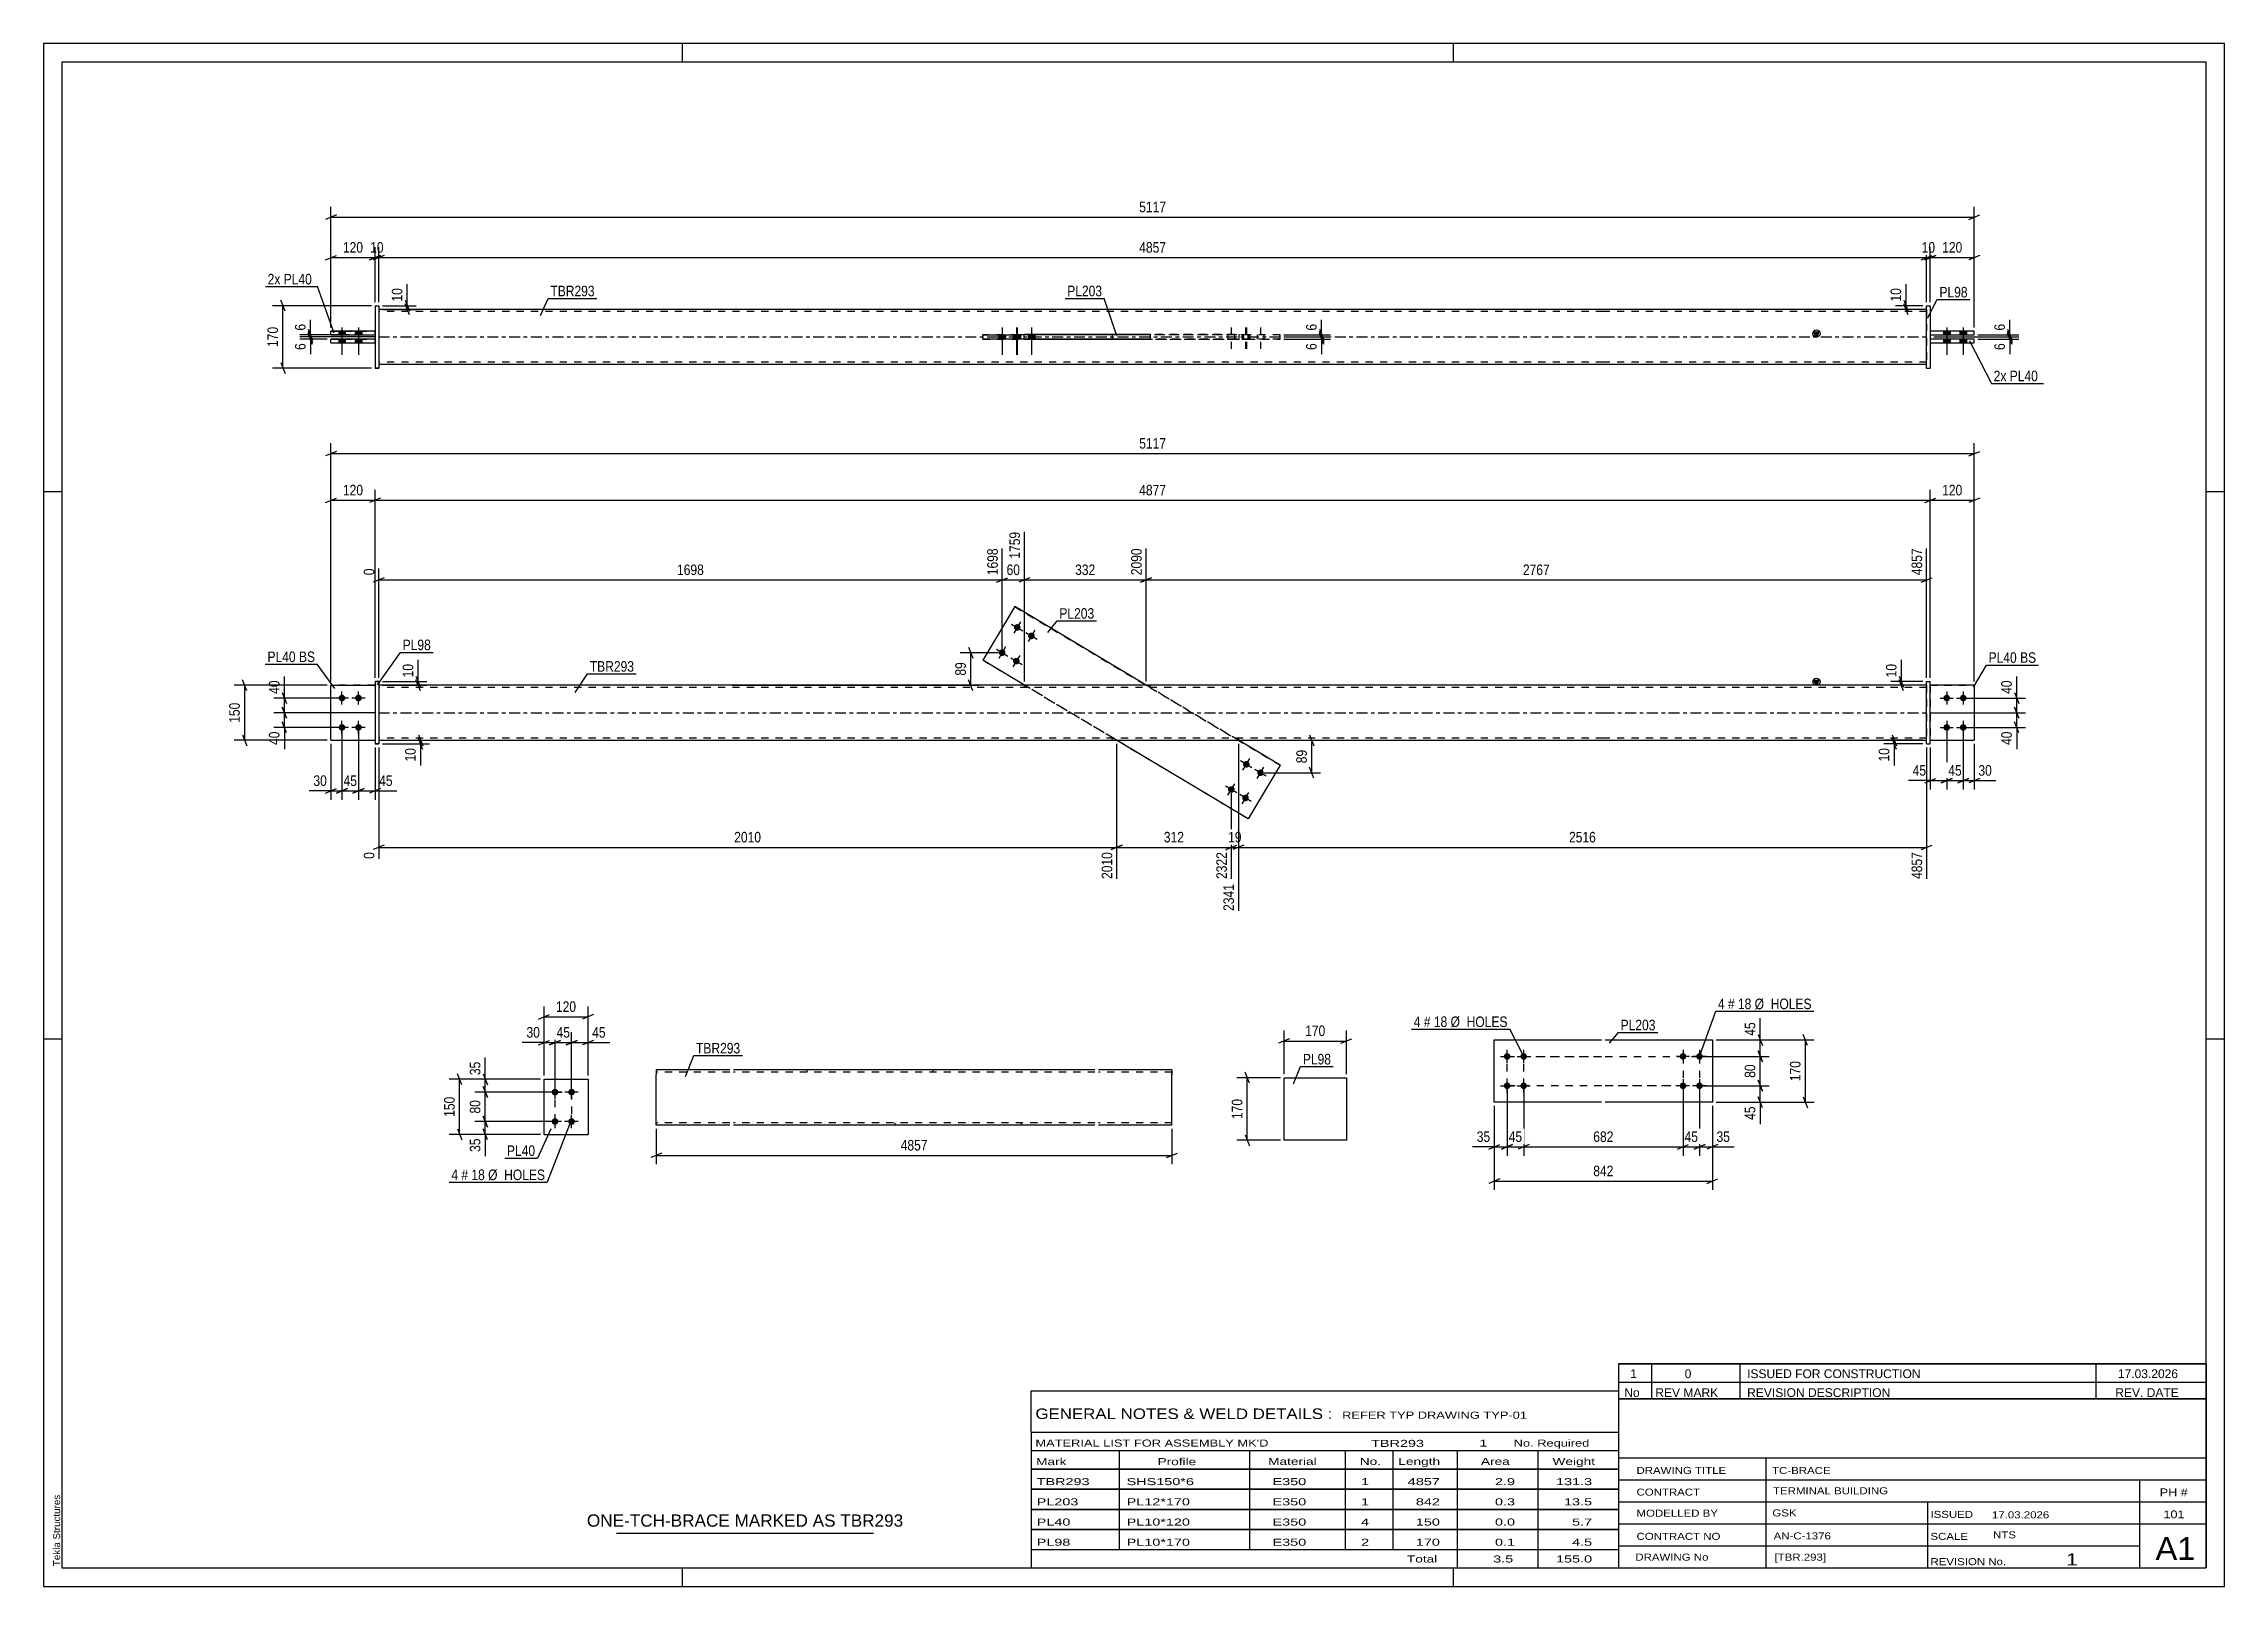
# Model space of a CAD drawing. Header units: millimetres. Extents: x 0 to 594, y 0 to 420.
import ezdxf

# ---------------------------------------------------------------- set-up
doc = ezdxf.new("R2010")
doc.units = ezdxf.units.MM
doc.linetypes.add('DXK_LINE_DOT2', pattern=[3.9198, 1.9599, -1.9599])
doc.linetypes.add('DXK_LINE_DOT3', pattern=[5.9187, 2.979, -0.9799, 0.9799, -0.9799])
doc.styles.add('Arial', font='ARIAL.TTF', dxfattribs={"height": 0.2})
doc.styles.add('Arial Narrow', font='ARIALN.TTF', dxfattribs={"height": 0.2})

# ---------------------------------------------------------------- blocks, each defined once
blk = doc.blocks.new('Unknown-580609029-1130')
at = {"color": 5, "linetype": 'Continuous'}
for p, q in [((594, 420), (0, 420)), ((0, 420), (0, 0)), ((174, 415), (174, 420)), ((384, 415), (384, 420)), ((594, 0), (594, 420)), ((589, 415), (5, 415)), ((5, 415), (5, 5)), ((589, 5), (589, 415)), ((5, 298), (0, 298)), ((594, 298), (589, 298)), ((5, 149), (0, 149)), ((594, 149), (589, 149)), ((0, 0), (594, 0)), ((5, 5), (589, 5)), ((174, 0), (174, 5)), ((384, 0), (384, 5))]:
    blk.add_line(p, q, dxfattribs=at)
at = {"color": 174, "linetype": 'Continuous', "style": 'Arial'}
blk.add_text('Tekla Structures', height=1.9102, rotation=90, dxfattribs=at).set_placement((4.5, 5.5))
blk = doc.blocks.new('Part-580609029-4634 - 4633')
at = {"color": 2, "linetype": 'Continuous'}
for p, q in [((395.14, 148.78), (424.34, 148.78)), ((395.14, 131.78), (395.14, 148.78)), ((425.34, 148.78), (454.54, 148.78)), ((454.54, 148.78), (454.54, 131.78)), ((424.34, 131.78), (395.14, 131.78)), ((454.54, 131.78), (425.34, 131.78))]:
    blk.add_line(p, q, dxfattribs=at)
blk = doc.blocks.new('Bolt-580609029-4635 - 4633')
at = {"linetype": 'Continuous'}
for points in [[(446.54, 143.38, -1), (446.54, 145.18, -1)], [(451.04, 143.38, -1), (451.04, 145.18, -1)], [(446.54, 135.38, -1), (446.54, 137.18, -1)], [(451.04, 135.38, -1), (451.04, 137.18, -1)]]:
    blk.add_hatch(color=1, dxfattribs=at).paths.add_polyline_path(points)
at = {"color": 1, "linetype": 'Continuous'}
for p, q in [((448.34, 144.28), (444.74, 144.28)), ((446.54, 146.08), (446.54, 142.48)), ((452.84, 144.28), (449.24, 144.28)), ((451.04, 146.08), (451.04, 142.48)), ((446.54, 138.08), (446.54, 134.48)), ((451.04, 138.08), (451.04, 134.48)), ((448.34, 136.28), (444.74, 136.28)), ((452.84, 136.28), (449.24, 136.28))]:
    blk.add_line(p, q, dxfattribs=at)
blk = doc.blocks.new('Bolt-580609029-4636 - 4633')
at = {"linetype": 'Continuous'}
for points in [[(398.64, 145.18, -1), (398.64, 143.38, -1)], [(403.14, 145.18, -1), (403.14, 143.38, -1)], [(398.64, 137.18, -1), (398.64, 135.38, -1)], [(403.14, 137.18, -1), (403.14, 135.38, -1)]]:
    blk.add_hatch(color=1, dxfattribs=at).paths.add_polyline_path(points)
at = {"color": 1, "linetype": 'Continuous'}
for p, q in [((396.84, 144.28), (400.44, 144.28)), ((398.64, 142.48), (398.64, 146.08)), ((401.34, 144.28), (404.94, 144.28)), ((403.14, 142.48), (403.14, 146.08)), ((398.64, 134.48), (398.64, 138.08)), ((403.14, 134.48), (403.14, 138.08)), ((396.84, 136.28), (400.44, 136.28)), ((401.34, 136.28), (404.94, 136.28))]:
    blk.add_line(p, q, dxfattribs=at)
blk = doc.blocks.new('Bolt-580609029-2195 - 2161')
at = {"linetype": 'Continuous'}
for points in [[(139.3, 135.45), (139.48, 135.43), (139.66, 135.37), (139.83, 135.28), (139.97, 135.15), (140.08, 135), (140.15, 134.83), (140.19, 134.64), (140.19, 134.45), (140.15, 134.27), (140.08, 134.1), (139.97, 133.95), (139.83, 133.82), (139.66, 133.73), (139.48, 133.67), (139.3, 133.65), (139.11, 133.67), (138.93, 133.73), (138.77, 133.82), (138.63, 133.95), (138.52, 134.1), (138.44, 134.27), (138.4, 134.45), (138.4, 134.64), (138.44, 134.83), (138.52, 135), (138.63, 135.15), (138.77, 135.28), (138.93, 135.37), (139.11, 135.43)], [(143.8, 135.45), (143.98, 135.43), (144.16, 135.37), (144.33, 135.28), (144.47, 135.15), (144.58, 135), (144.65, 134.83), (144.69, 134.64), (144.69, 134.45), (144.65, 134.27), (144.58, 134.1), (144.47, 133.95), (144.33, 133.82), (144.16, 133.73), (143.98, 133.67), (143.8, 133.65), (143.61, 133.67), (143.43, 133.73), (143.27, 133.82), (143.13, 133.95), (143.02, 134.1), (142.94, 134.27), (142.9, 134.45), (142.9, 134.64), (142.94, 134.83), (143.02, 135), (143.13, 135.15), (143.27, 135.28), (143.43, 135.37), (143.61, 135.43)], [(139.3, 127.45), (139.48, 127.43), (139.66, 127.37), (139.83, 127.28), (139.97, 127.15), (140.08, 127), (140.15, 126.83), (140.19, 126.64), (140.19, 126.45), (140.15, 126.27), (140.08, 126.1), (139.97, 125.95), (139.83, 125.82), (139.66, 125.73), (139.48, 125.67), (139.3, 125.65), (139.11, 125.67), (138.93, 125.73), (138.77, 125.82), (138.63, 125.95), (138.52, 126.1), (138.44, 126.27), (138.4, 126.45), (138.4, 126.64), (138.44, 126.83), (138.52, 127), (138.63, 127.15), (138.77, 127.28), (138.93, 127.37), (139.11, 127.43)], [(143.8, 127.45), (143.98, 127.43), (144.16, 127.37), (144.33, 127.28), (144.47, 127.15), (144.58, 127), (144.65, 126.83), (144.69, 126.64), (144.69, 126.45), (144.65, 126.27), (144.58, 126.1), (144.47, 125.95), (144.33, 125.82), (144.16, 125.73), (143.98, 125.67), (143.8, 125.65), (143.61, 125.67), (143.43, 125.73), (143.27, 125.82), (143.13, 125.95), (143.02, 126.1), (142.94, 126.27), (142.9, 126.45), (142.9, 126.64), (142.94, 126.83), (143.02, 127), (143.13, 127.15), (143.27, 127.28), (143.43, 127.37), (143.61, 127.43)]]:
    blk.add_hatch(color=1, dxfattribs=at).paths.add_polyline_path(points)
at = {"color": 1, "linetype": 'Continuous'}
for p, q in [((141.1, 134.55), (137.5, 134.55)), ((139.3, 132.75), (139.3, 136.35)), ((145.6, 134.55), (142, 134.55)), ((143.8, 132.75), (143.8, 136.35)), ((141.1, 126.55), (137.5, 126.55)), ((139.3, 124.75), (139.3, 128.35)), ((145.6, 126.55), (142, 126.55)), ((143.8, 124.75), (143.8, 128.35))]:
    blk.add_line(p, q, dxfattribs=at)
blk = doc.blocks.new('Part-580609029-2200 - 2161')
at = {"color": 2, "linetype": 'Continuous'}
for p, q in [((136.3, 123.05), (136.3, 138.05)), ((136.3, 138.05), (148.3, 138.05)), ((148.3, 138.05), (148.3, 123.05)), ((136.3, 123.05), (136.3, 123.05)), ((136.3, 123.05), (148.3, 123.05)), ((148.3, 123.05), (148.3, 123.05))]:
    blk.add_line(p, q, dxfattribs=at)
at = {"color": 7, "linetype": 'DXK_LINE_DOT2'}
for p, q in [((136.3, 138.05), (148.3, 138.05)), ((136.3, 123.05), (148.3, 123.05))]:
    blk.add_line(p, q, dxfattribs=at)
blk = doc.blocks.new('Part-580609029-1689 - 1673')
at = {"color": 2, "linetype": 'Continuous'}
for p, q in [((264.5, 266.72), (255.78, 252.12)), ((264.5, 266.72), (264.5, 266.72)), ((300.29, 245.34), (264.5, 266.72)), ((267.14, 245.34), (255.78, 252.12)), ((328.06, 208.97), (292.26, 230.34)), ((336.77, 223.56), (325.42, 230.34)), ((336.77, 223.56), (328.06, 208.97))]:
    blk.add_line(p, q, dxfattribs=at)
at = {"color": 7, "linetype": 'DXK_LINE_DOT2'}
for p, q in [((264.5, 266.72), (336.77, 223.56)), ((328.06, 208.97), (255.78, 252.12)), ((292.26, 230.34), (267.14, 245.34)), ((325.42, 230.34), (300.29, 245.34))]:
    blk.add_line(p, q, dxfattribs=at)
blk = doc.blocks.new('Bolt-580609029-1681 - 1673')
at = {"linetype": 'Continuous'}
for points in [[(327.13, 223.03), (326.98, 223.14), (326.86, 223.28), (326.77, 223.45), (326.71, 223.63), (326.7, 223.81), (326.72, 224), (326.78, 224.18), (326.88, 224.34), (327, 224.48), (327.16, 224.59), (327.33, 224.66), (327.51, 224.7), (327.7, 224.69), (327.89, 224.65), (328.06, 224.57), (328.21, 224.46), (328.33, 224.32), (328.42, 224.15), (328.48, 223.97), (328.5, 223.79), (328.47, 223.6), (328.41, 223.42), (328.32, 223.26), (328.19, 223.12), (328.03, 223.01), (327.86, 222.94), (327.68, 222.9), (327.49, 222.91), (327.31, 222.95)], [(331, 220.72), (330.85, 220.83), (330.72, 220.97), (330.63, 221.14), (330.58, 221.32), (330.56, 221.51), (330.58, 221.69), (330.64, 221.87), (330.74, 222.03), (330.87, 222.17), (331.02, 222.28), (331.19, 222.35), (331.38, 222.39), (331.57, 222.39), (331.75, 222.34), (331.92, 222.27), (332.07, 222.15), (332.2, 222.01), (332.29, 221.85), (332.34, 221.67), (332.36, 221.48), (332.34, 221.29), (332.28, 221.11), (332.18, 220.95), (332.05, 220.82), (331.9, 220.71), (331.72, 220.63), (331.54, 220.6), (331.35, 220.6), (331.17, 220.64)], [(323.03, 216.16), (322.88, 216.27), (322.76, 216.41), (322.67, 216.58), (322.61, 216.76), (322.59, 216.94), (322.62, 217.13), (322.68, 217.31), (322.77, 217.47), (322.9, 217.61), (323.06, 217.72), (323.23, 217.79), (323.41, 217.83), (323.6, 217.82), (323.78, 217.78), (323.96, 217.7), (324.11, 217.59), (324.23, 217.45), (324.32, 217.29), (324.38, 217.11), (324.39, 216.92), (324.37, 216.73), (324.31, 216.55), (324.21, 216.39), (324.09, 216.25), (323.93, 216.15), (323.76, 216.07), (323.58, 216.03), (323.39, 216.04), (323.2, 216.08)], [(326.9, 213.85), (326.75, 213.96), (326.62, 214.11), (326.53, 214.27), (326.47, 214.45), (326.46, 214.64), (326.48, 214.82), (326.54, 215), (326.64, 215.16), (326.77, 215.3), (326.92, 215.41), (327.09, 215.48), (327.28, 215.52), (327.47, 215.52), (327.65, 215.48), (327.82, 215.4), (327.97, 215.28), (328.09, 215.14), (328.19, 214.98), (328.24, 214.8), (328.26, 214.61), (328.24, 214.42), (328.17, 214.25), (328.08, 214.08), (327.95, 213.95), (327.8, 213.84), (327.62, 213.76), (327.44, 213.73), (327.25, 213.73), (327.07, 213.77)]]:
    blk.add_hatch(color=1, dxfattribs=at).paths.add_polyline_path(points)
at = {"color": 1, "linetype": 'Continuous'}
for p, q in [((329.14, 222.88), (326.05, 224.72)), ((326.67, 222.25), (328.52, 225.35)), ((333, 220.57), (329.91, 222.42)), ((330.54, 219.95), (332.38, 223.04)), ((325.04, 216.01), (321.95, 217.85)), ((322.57, 215.39), (324.42, 218.48)), ((328.9, 213.7), (325.81, 215.55)), ((326.44, 213.08), (328.28, 216.17))]:
    blk.add_line(p, q, dxfattribs=at)
blk = doc.blocks.new('Bolt-580609029-1680 - 1673')
at = {"linetype": 'Continuous'}
for points in [[(265.65, 261.83), (265.81, 261.72), (265.93, 261.58), (266.02, 261.42), (266.08, 261.24), (266.09, 261.05), (266.07, 260.86), (266.01, 260.68), (265.91, 260.52), (265.79, 260.38), (265.63, 260.28), (265.46, 260.2), (265.27, 260.17), (265.09, 260.17), (264.9, 260.21), (264.73, 260.29), (264.58, 260.4), (264.46, 260.54), (264.37, 260.71), (264.31, 260.89), (264.29, 261.08), (264.32, 261.26), (264.38, 261.44), (264.47, 261.6), (264.6, 261.74), (264.75, 261.85), (264.93, 261.92), (265.11, 261.96), (265.3, 261.96), (265.48, 261.91)], [(269.52, 259.53), (269.67, 259.41), (269.79, 259.27), (269.88, 259.11), (269.94, 258.93), (269.96, 258.74), (269.93, 258.55), (269.87, 258.38), (269.78, 258.22), (269.65, 258.08), (269.5, 257.97), (269.32, 257.9), (269.14, 257.86), (268.95, 257.86), (268.77, 257.9), (268.6, 257.98), (268.44, 258.1), (268.32, 258.24), (268.23, 258.4), (268.17, 258.58), (268.16, 258.77), (268.18, 258.96), (268.24, 259.13), (268.34, 259.29), (268.46, 259.43), (268.62, 259.54), (268.79, 259.61), (268.98, 259.65), (269.16, 259.65), (269.35, 259.61)], [(261.55, 254.97), (261.7, 254.85), (261.83, 254.71), (261.92, 254.55), (261.97, 254.37), (261.99, 254.18), (261.97, 253.99), (261.91, 253.82), (261.81, 253.65), (261.68, 253.52), (261.53, 253.41), (261.36, 253.33), (261.17, 253.3), (260.98, 253.3), (260.8, 253.34), (260.63, 253.42), (260.48, 253.53), (260.36, 253.68), (260.26, 253.84), (260.21, 254.02), (260.19, 254.21), (260.21, 254.39), (260.28, 254.57), (260.37, 254.73), (260.5, 254.87), (260.65, 254.98), (260.83, 255.05), (261.01, 255.09), (261.2, 255.09), (261.38, 255.05)], [(265.42, 252.66), (265.57, 252.55), (265.69, 252.4), (265.78, 252.24), (265.84, 252.06), (265.86, 251.87), (265.83, 251.69), (265.77, 251.51), (265.68, 251.35), (265.55, 251.21), (265.39, 251.1), (265.22, 251.03), (265.04, 250.99), (264.85, 250.99), (264.66, 251.03), (264.49, 251.11), (264.34, 251.23), (264.22, 251.37), (264.13, 251.53), (264.07, 251.71), (264.06, 251.9), (264.08, 252.09), (264.14, 252.26), (264.24, 252.43), (264.36, 252.56), (264.52, 252.67), (264.69, 252.75), (264.87, 252.78), (265.06, 252.78), (265.25, 252.74)]]:
    blk.add_hatch(color=1, dxfattribs=at).paths.add_polyline_path(points)
at = {"color": 1, "linetype": 'Continuous'}
for p, q in [((263.65, 261.98), (266.74, 260.14)), ((266.12, 262.61), (264.27, 259.52)), ((262.01, 255.74), (260.17, 252.65)), ((267.51, 259.68), (270.6, 257.83)), ((269.98, 260.3), (268.13, 257.21)), ((259.55, 255.12), (262.64, 253.27)), ((263.41, 252.81), (266.5, 250.96)), ((265.88, 253.43), (264.03, 250.34))]:
    blk.add_line(p, q, dxfattribs=at)
blk = doc.blocks.new('Bolt-580609029-1683 - 1673')
at = {"linetype": 'Continuous'}
for points in [[(81.27, 240.94), (81.09, 240.96), (80.91, 241.02), (80.75, 241.12), (80.61, 241.24), (80.49, 241.39), (80.42, 241.57), (80.38, 241.75), (80.38, 241.94), (80.42, 242.12), (80.49, 242.29), (80.61, 242.45), (80.75, 242.57), (80.91, 242.67), (81.09, 242.72), (81.27, 242.74), (81.46, 242.72), (81.64, 242.67), (81.8, 242.57), (81.94, 242.45), (82.05, 242.29), (82.13, 242.12), (82.17, 241.94), (82.17, 241.75), (82.13, 241.57), (82.05, 241.39), (81.94, 241.24), (81.8, 241.12), (81.64, 241.02), (81.46, 240.96)], [(85.77, 240.94), (85.59, 240.96), (85.41, 241.02), (85.25, 241.12), (85.11, 241.24), (84.99, 241.39), (84.92, 241.57), (84.88, 241.75), (84.88, 241.94), (84.92, 242.12), (84.99, 242.29), (85.11, 242.45), (85.25, 242.57), (85.41, 242.67), (85.59, 242.72), (85.77, 242.74), (85.96, 242.72), (86.14, 242.67), (86.3, 242.57), (86.44, 242.45), (86.55, 242.29), (86.63, 242.12), (86.67, 241.94), (86.67, 241.75), (86.63, 241.57), (86.55, 241.39), (86.44, 241.24), (86.3, 241.12), (86.14, 241.02), (85.96, 240.96)], [(81.27, 232.94), (81.09, 232.96), (80.91, 233.02), (80.75, 233.12), (80.61, 233.24), (80.49, 233.39), (80.42, 233.57), (80.38, 233.75), (80.38, 233.94), (80.42, 234.12), (80.49, 234.29), (80.61, 234.45), (80.75, 234.57), (80.91, 234.67), (81.09, 234.72), (81.27, 234.74), (81.46, 234.72), (81.64, 234.67), (81.8, 234.57), (81.94, 234.45), (82.05, 234.29), (82.13, 234.12), (82.17, 233.94), (82.17, 233.75), (82.13, 233.57), (82.05, 233.39), (81.94, 233.24), (81.8, 233.12), (81.64, 233.02), (81.46, 232.96)], [(85.77, 232.94), (85.59, 232.96), (85.41, 233.02), (85.25, 233.12), (85.11, 233.24), (84.99, 233.39), (84.92, 233.57), (84.88, 233.75), (84.88, 233.94), (84.92, 234.12), (84.99, 234.29), (85.11, 234.45), (85.25, 234.57), (85.41, 234.67), (85.59, 234.72), (85.77, 234.74), (85.96, 234.72), (86.14, 234.67), (86.3, 234.57), (86.44, 234.45), (86.55, 234.29), (86.63, 234.12), (86.67, 233.94), (86.67, 233.75), (86.63, 233.57), (86.55, 233.39), (86.44, 233.24), (86.3, 233.12), (86.14, 233.02), (85.96, 232.96)]]:
    blk.add_hatch(color=1, dxfattribs=at).paths.add_polyline_path(points)
at = {"color": 1, "linetype": 'Continuous'}
for p, q in [((81.27, 240.04), (81.27, 243.64)), ((85.77, 240.04), (85.77, 243.64)), ((83.07, 241.84), (79.47, 241.84)), ((87.57, 241.84), (83.97, 241.84)), ((83.07, 233.84), (79.47, 233.84)), ((81.27, 232.04), (81.27, 235.64)), ((87.57, 233.84), (83.97, 233.84)), ((85.77, 232.04), (85.77, 235.64))]:
    blk.add_line(p, q, dxfattribs=at)
blk = doc.blocks.new('Bolt-580609029-1684 - 1673')
at = {"linetype": 'Continuous'}
for points in [[(518.37, 242.74), (518.56, 242.72), (518.74, 242.67), (518.9, 242.57), (519.04, 242.45), (519.15, 242.29), (519.23, 242.12), (519.27, 241.94), (519.27, 241.75), (519.23, 241.57), (519.15, 241.39), (519.04, 241.24), (518.9, 241.12), (518.74, 241.02), (518.56, 240.96), (518.37, 240.94), (518.18, 240.96), (518.01, 241.02), (517.84, 241.12), (517.7, 241.24), (517.59, 241.39), (517.52, 241.57), (517.48, 241.75), (517.48, 241.94), (517.52, 242.12), (517.59, 242.29), (517.7, 242.45), (517.84, 242.57), (518.01, 242.67), (518.18, 242.72)], [(522.87, 242.74), (523.06, 242.72), (523.24, 242.67), (523.4, 242.57), (523.54, 242.45), (523.65, 242.29), (523.73, 242.12), (523.77, 241.94), (523.77, 241.75), (523.73, 241.57), (523.65, 241.39), (523.54, 241.24), (523.4, 241.12), (523.24, 241.02), (523.06, 240.96), (522.87, 240.94), (522.68, 240.96), (522.51, 241.02), (522.34, 241.12), (522.2, 241.24), (522.09, 241.39), (522.02, 241.57), (521.98, 241.75), (521.98, 241.94), (522.02, 242.12), (522.09, 242.29), (522.2, 242.45), (522.34, 242.57), (522.51, 242.67), (522.68, 242.72)], [(518.37, 234.74), (518.56, 234.72), (518.74, 234.67), (518.9, 234.57), (519.04, 234.45), (519.15, 234.29), (519.23, 234.12), (519.27, 233.94), (519.27, 233.75), (519.23, 233.57), (519.15, 233.39), (519.04, 233.24), (518.9, 233.12), (518.74, 233.02), (518.56, 232.96), (518.37, 232.94), (518.18, 232.96), (518.01, 233.02), (517.84, 233.12), (517.7, 233.24), (517.59, 233.39), (517.52, 233.57), (517.48, 233.75), (517.48, 233.94), (517.52, 234.12), (517.59, 234.29), (517.7, 234.45), (517.84, 234.57), (518.01, 234.67), (518.18, 234.72)], [(522.87, 234.74), (523.06, 234.72), (523.24, 234.67), (523.4, 234.57), (523.54, 234.45), (523.65, 234.29), (523.73, 234.12), (523.77, 233.94), (523.77, 233.75), (523.73, 233.57), (523.65, 233.39), (523.54, 233.24), (523.4, 233.12), (523.24, 233.02), (523.06, 232.96), (522.87, 232.94), (522.68, 232.96), (522.51, 233.02), (522.34, 233.12), (522.2, 233.24), (522.09, 233.39), (522.02, 233.57), (521.98, 233.75), (521.98, 233.94), (522.02, 234.12), (522.09, 234.29), (522.2, 234.45), (522.34, 234.57), (522.51, 234.67), (522.68, 234.72)]]:
    blk.add_hatch(color=1, dxfattribs=at).paths.add_polyline_path(points)
at = {"color": 1, "linetype": 'Continuous'}
for p, q in [((518.37, 243.64), (518.37, 240.04)), ((522.87, 243.64), (522.87, 240.04)), ((516.57, 241.84), (520.17, 241.84)), ((521.07, 241.84), (524.67, 241.84)), ((516.57, 233.84), (520.17, 233.84)), ((518.37, 235.64), (518.37, 232.04)), ((521.07, 233.84), (524.67, 233.84)), ((522.87, 235.64), (522.87, 232.04))]:
    blk.add_line(p, q, dxfattribs=at)
blk = doc.blocks.new('Part-580609029-1694 - 1673')
at = {"color": 2, "linetype": 'Continuous'}
for p, q in [((91.27, 246.34), (90.27, 246.34)), ((90.27, 246.34), (90.27, 229.34)), ((91.27, 246.34), (91.27, 246.34)), ((91.27, 246.34), (91.27, 229.34)), ((90.27, 229.34), (91.27, 229.34))]:
    blk.add_line(p, q, dxfattribs=at)
at = {"color": 7, "linetype": 'DXK_LINE_DOT2'}
for p, q in [((90.27, 246.34), (91.27, 246.34)), ((91.27, 229.34), (90.27, 229.34))]:
    blk.add_line(p, q, dxfattribs=at)
blk = doc.blocks.new('Part-580609029-1704 - 1673')
at = {"linetype": 'Continuous'}
blk.add_hatch(color=2, dxfattribs=at).paths.add_polyline_path([(482.87, 245.34), (482.07, 246.74), (483.67, 246.74)])
at = {"color": 2, "linetype": 'Continuous'}
for p, q in [((424.77, 245.34), (91.27, 245.34)), ((512.87, 245.34), (424.87, 245.34)), ((482.87, 245.34), (482.07, 246.74)), ((482.07, 246.74), (483.67, 246.74)), ((483.67, 246.74), (482.87, 245.34)), ((91.27, 230.34), (424.77, 230.34)), ((424.87, 230.34), (512.87, 230.34))]:
    blk.add_line(p, q, dxfattribs=at)
at = {"color": 7, "linetype": 'DXK_LINE_DOT2'}
for p, q in [((91.27, 245.34), (91.27, 230.34)), ((424.77, 244.74), (91.27, 244.74)), ((267.04, 245.34), (267.04, 244.74)), ((301.4, 245.34), (301.4, 244.74)), ((512.87, 244.74), (424.87, 244.74)), ((512.87, 245.34), (512.87, 230.34)), ((424.77, 230.94), (91.27, 230.94)), ((291.15, 230.34), (291.15, 230.94)), ((325.52, 230.34), (325.52, 230.94)), ((512.87, 230.94), (424.87, 230.94))]:
    blk.add_line(p, q, dxfattribs=at)
at = {"color": 7, "linetype": 'DXK_LINE_DOT3'}
for p, q in [((91.27, 237.84), (424.77, 237.84)), ((424.87, 237.84), (512.87, 237.84))]:
    blk.add_line(p, q, dxfattribs=at)
at = {"color": 2, "linetype": 'Continuous'}
blk.add_circle((482.87, 246.24), 1, dxfattribs=at)
blk = doc.blocks.new('Part-580609029-1709 - 1673')
at = {"color": 2, "linetype": 'Continuous'}
for p, q in [((525.87, 245.34), (513.87, 245.34)), ((525.87, 245.34), (525.87, 245.34)), ((525.87, 245.34), (525.87, 230.34)), ((513.87, 230.34), (525.87, 230.34))]:
    blk.add_line(p, q, dxfattribs=at)
at = {"color": 7, "linetype": 'DXK_LINE_DOT2'}
for p, q in [((513.87, 245.34), (525.87, 245.34)), ((513.87, 245.34), (513.87, 245.34)), ((513.87, 245.34), (513.87, 230.34)), ((513.87, 230.34), (525.87, 230.34))]:
    blk.add_line(p, q, dxfattribs=at)
blk = doc.blocks.new('Part-580609029-1714 - 1673')
at = {"color": 7, "linetype": 'DXK_LINE_DOT2'}
for p, q in [((513.87, 245.34), (525.87, 245.34)), ((525.87, 245.34), (513.87, 245.34)), ((513.87, 245.34), (513.87, 245.34)), ((513.87, 245.34), (513.87, 230.34)), ((525.87, 245.34), (525.87, 245.34)), ((525.87, 245.34), (525.87, 230.34)), ((513.87, 230.34), (525.87, 230.34)), ((513.87, 230.34), (525.87, 230.34))]:
    blk.add_line(p, q, dxfattribs=at)
blk = doc.blocks.new('Part-580609029-1715 - 1673')
at = {"color": 2, "linetype": 'Continuous'}
for p, q in [((512.87, 246.34), (513.87, 246.34)), ((512.87, 229.34), (512.87, 246.34)), ((513.87, 229.34), (513.87, 246.34)), ((512.87, 229.34), (512.87, 229.34)), ((512.87, 229.34), (513.87, 229.34))]:
    blk.add_line(p, q, dxfattribs=at)
at = {"color": 7, "linetype": 'DXK_LINE_DOT2'}
for p, q in [((512.87, 246.34), (513.87, 246.34)), ((512.87, 229.34), (513.87, 229.34))]:
    blk.add_line(p, q, dxfattribs=at)
blk = doc.blocks.new('Part-580609029-1720 - 1673')
at = {"color": 2, "linetype": 'Continuous'}
for p, q in [((78.27, 230.34), (78.27, 245.34)), ((78.27, 245.34), (90.27, 245.34)), ((78.27, 230.34), (78.27, 230.34)), ((78.27, 230.34), (90.27, 230.34))]:
    blk.add_line(p, q, dxfattribs=at)
at = {"color": 7, "linetype": 'DXK_LINE_DOT2'}
for p, q in [((90.27, 245.34), (78.27, 245.34)), ((90.27, 245.34), (90.27, 230.34)), ((78.27, 230.34), (78.27, 230.34)), ((78.27, 230.34), (90.27, 230.34)), ((90.27, 230.34), (90.27, 230.34))]:
    blk.add_line(p, q, dxfattribs=at)
blk = doc.blocks.new('Part-580609029-1725 - 1673')
at = {"color": 7, "linetype": 'DXK_LINE_DOT2'}
for p, q in [((78.27, 230.34), (78.27, 245.34)), ((78.27, 245.34), (90.27, 245.34)), ((90.27, 245.34), (78.27, 245.34)), ((90.27, 245.34), (90.27, 230.34)), ((78.27, 230.34), (78.27, 230.34)), ((78.27, 230.34), (90.27, 230.34)), ((78.27, 230.34), (90.27, 230.34)), ((90.27, 230.34), (90.27, 230.34))]:
    blk.add_line(p, q, dxfattribs=at)
blk = doc.blocks.new('Part-580609029-1418 - 1367')
at = {"color": 2, "linetype": 'Continuous'}
for p, q in [((78.27, 338.56), (78.27, 339.56)), ((90.27, 339.56), (78.27, 339.56)), ((78.27, 338.56), (78.27, 338.56)), ((78.27, 338.56), (90.27, 338.56))]:
    blk.add_line(p, q, dxfattribs=at)
at = {"color": 7, "linetype": 'DXK_LINE_DOT2'}
for p, q in [((78.27, 339.56), (90.27, 339.56)), ((90.27, 338.56), (90.27, 339.56)), ((78.27, 338.56), (90.27, 338.56))]:
    blk.add_line(p, q, dxfattribs=at)
blk = doc.blocks.new('Bolt-580609029-1370 - 1367')
at = {"linetype": 'Continuous'}
for points in [[(80.37, 340.76), (82.17, 340.76), (82.17, 341.76), (80.37, 341.76)], [(80.37, 340.76), (82.17, 340.76), (82.17, 341.76), (80.37, 341.76)], [(80.37, 338.56), (82.17, 338.56), (82.17, 339.56), (80.37, 339.56)], [(80.37, 338.56), (82.17, 338.56), (82.17, 339.56), (80.37, 339.56)], [(84.87, 340.76), (86.67, 340.76), (86.67, 341.76), (84.87, 341.76)], [(84.87, 340.76), (86.67, 340.76), (86.67, 341.76), (84.87, 341.76)], [(84.87, 338.56), (86.67, 338.56), (86.67, 339.56), (84.87, 339.56)], [(84.87, 338.56), (86.67, 338.56), (86.67, 339.56), (84.87, 339.56)]]:
    blk.add_hatch(color=1, dxfattribs=at).paths.add_polyline_path(points)
at = {"color": 1, "linetype": 'Continuous'}
for p, q in [((80.37, 341.76), (80.37, 340.76)), ((80.37, 341.76), (80.37, 340.76)), ((80.37, 339.56), (80.37, 338.56)), ((80.37, 339.56), (80.37, 338.56)), ((81.27, 342.76), (81.27, 335.26)), ((81.27, 342.76), (81.27, 335.26)), ((82.17, 341.76), (82.17, 340.76)), ((82.17, 341.76), (82.17, 340.76)), ((82.17, 339.56), (82.17, 338.56)), ((82.17, 339.56), (82.17, 338.56)), ((84.87, 341.76), (84.87, 340.76)), ((84.87, 341.76), (84.87, 340.76)), ((84.87, 339.56), (84.87, 338.56)), ((84.87, 339.56), (84.87, 338.56)), ((85.77, 342.76), (85.77, 335.26)), ((85.77, 342.76), (85.77, 335.26)), ((86.67, 341.76), (86.67, 340.76)), ((86.67, 341.76), (86.67, 340.76)), ((86.67, 339.56), (86.67, 338.56)), ((86.67, 339.56), (86.67, 338.56))]:
    blk.add_line(p, q, dxfattribs=at)
blk = doc.blocks.new('Bolt-580609029-1435 - 1367')
at = {"color": 1, "linetype": 'DXK_LINE_DOT2'}
for p, q in [((322.59, 340.76), (322.59, 339.56)), ((323.49, 342.76), (323.49, 335.26)), ((324.39, 340.76), (324.39, 339.56)), ((326.46, 340.76), (326.46, 339.56)), ((326.7, 340.76), (326.7, 339.56)), ((327.36, 342.76), (327.36, 335.26)), ((327.6, 342.76), (327.6, 335.26)), ((328.26, 340.76), (328.26, 339.56)), ((328.5, 340.76), (328.5, 339.56)), ((330.56, 340.76), (330.56, 339.56)), ((331.46, 342.76), (331.46, 335.26)), ((332.36, 340.76), (332.36, 339.56))]:
    blk.add_line(p, q, dxfattribs=at)
blk = doc.blocks.new('Bolt-580609029-1371 - 1367')
at = {"linetype": 'Continuous'}
for points in [[(519.27, 341.76), (517.47, 341.76), (517.47, 340.76), (519.27, 340.76)], [(519.27, 341.76), (517.47, 341.76), (517.47, 340.76), (519.27, 340.76)], [(519.27, 339.56), (517.47, 339.56), (517.47, 338.56), (519.27, 338.56)], [(519.27, 339.56), (517.47, 339.56), (517.47, 338.56), (519.27, 338.56)], [(523.77, 341.76), (521.97, 341.76), (521.97, 340.76), (523.77, 340.76)], [(523.77, 341.76), (521.97, 341.76), (521.97, 340.76), (523.77, 340.76)], [(523.77, 339.56), (521.97, 339.56), (521.97, 338.56), (523.77, 338.56)], [(523.77, 339.56), (521.97, 339.56), (521.97, 338.56), (523.77, 338.56)]]:
    blk.add_hatch(color=1, dxfattribs=at).paths.add_polyline_path(points)
at = {"color": 1, "linetype": 'Continuous'}
for p, q in [((517.47, 341.76), (517.47, 340.76)), ((517.47, 341.76), (517.47, 340.76)), ((517.47, 339.56), (517.47, 338.56)), ((517.47, 339.56), (517.47, 338.56)), ((518.37, 342.76), (518.37, 335.26)), ((518.37, 342.76), (518.37, 335.26)), ((519.27, 341.76), (519.27, 340.76)), ((519.27, 341.76), (519.27, 340.76)), ((519.27, 339.56), (519.27, 338.56)), ((519.27, 339.56), (519.27, 338.56)), ((521.97, 341.76), (521.97, 340.76)), ((521.97, 341.76), (521.97, 340.76)), ((521.97, 339.56), (521.97, 338.56)), ((521.97, 339.56), (521.97, 338.56)), ((522.87, 342.76), (522.87, 335.26)), ((522.87, 342.76), (522.87, 335.26)), ((523.77, 341.76), (523.77, 340.76)), ((523.77, 341.76), (523.77, 340.76)), ((523.77, 339.56), (523.77, 338.56)), ((523.77, 339.56), (523.77, 338.56))]:
    blk.add_line(p, q, dxfattribs=at)
blk = doc.blocks.new('Part-580609029-1456 - 1367')
at = {"linetype": 'Continuous'}
blk.add_hatch(color=2, dxfattribs=at).paths.add_polyline_path([(482.87, 340.16), (482.07, 341.56), (483.67, 341.56)])
at = {"color": 2, "linetype": 'Continuous'}
for p, q in [((424.77, 347.66), (91.27, 347.66)), ((512.87, 347.66), (424.87, 347.66)), ((267.04, 340.86), (267.04, 340.76)), ((267.04, 340.86), (301.4, 340.86)), ((267.04, 339.46), (267.04, 339.56)), ((301.4, 339.46), (267.04, 339.46)), ((291.15, 340.86), (291.15, 340.76)), ((291.15, 339.46), (291.15, 339.56)), ((301.4, 340.86), (301.4, 339.46)), ((482.87, 340.16), (482.07, 341.56)), ((482.07, 341.56), (483.67, 341.56)), ((483.67, 341.56), (482.87, 340.16)), ((424.77, 332.66), (91.27, 332.66)), ((512.87, 332.66), (424.87, 332.66))]:
    blk.add_line(p, q, dxfattribs=at)
at = {"color": 7, "linetype": 'DXK_LINE_DOT2'}
for p, q in [((91.27, 347.66), (91.27, 332.66)), ((424.77, 347.06), (91.27, 347.06)), ((512.87, 347.06), (424.87, 347.06)), ((512.87, 347.66), (512.87, 332.66)), ((267.04, 340.76), (267.04, 340.86)), ((267.04, 339.56), (267.04, 340.76)), ((291.15, 340.86), (325.52, 340.86)), ((291.15, 340.76), (291.15, 340.86)), ((291.15, 339.56), (291.15, 340.76)), ((325.52, 339.46), (291.15, 339.46)), ((325.52, 340.86), (325.52, 339.46)), ((424.77, 333.26), (91.27, 333.26)), ((512.87, 333.26), (424.87, 333.26))]:
    blk.add_line(p, q, dxfattribs=at)
at = {"color": 7, "linetype": 'DXK_LINE_DOT3'}
for p, q in [((91.27, 340.16), (424.77, 340.16)), ((424.87, 340.16), (512.87, 340.16))]:
    blk.add_line(p, q, dxfattribs=at)
at = {"color": 2, "linetype": 'Continuous'}
blk.add_circle((482.87, 341.06), 1, dxfattribs=at)
blk = doc.blocks.new('Part-580609029-1413 - 1367')
at = {"color": 2, "linetype": 'Continuous'}
for p, q in [((78.27, 340.76), (78.27, 341.76)), ((90.27, 341.76), (78.27, 341.76)), ((78.27, 340.76), (78.27, 340.76)), ((78.27, 340.76), (90.27, 340.76))]:
    blk.add_line(p, q, dxfattribs=at)
at = {"color": 7, "linetype": 'DXK_LINE_DOT2'}
for p, q in [((78.27, 341.76), (90.27, 341.76)), ((78.27, 340.76), (90.27, 340.76)), ((90.27, 340.76), (90.27, 341.76))]:
    blk.add_line(p, q, dxfattribs=at)
blk = doc.blocks.new('Part-580609029-1461 - 1367')
at = {"color": 2, "linetype": 'Continuous'}
for p, q in [((525.87, 339.56), (513.87, 339.56)), ((525.87, 338.56), (525.87, 339.56)), ((513.87, 338.56), (525.87, 338.56))]:
    blk.add_line(p, q, dxfattribs=at)
at = {"color": 7, "linetype": 'DXK_LINE_DOT2'}
for p, q in [((513.87, 339.56), (513.87, 338.56)), ((525.87, 339.56), (513.87, 339.56)), ((513.87, 338.56), (525.87, 338.56))]:
    blk.add_line(p, q, dxfattribs=at)
blk = doc.blocks.new('Part-580609029-1397 - 1367')
at = {"color": 2, "linetype": 'Continuous'}
for p, q in [((255.78, 339.56), (255.78, 340.76)), ((255.78, 340.76), (264.5, 340.76)), ((264.5, 339.56), (255.78, 339.56)), ((264.5, 339.56), (264.5, 340.76)), ((301.4, 340.76), (264.5, 340.76)), ((301.4, 339.56), (264.5, 339.56))]:
    blk.add_line(p, q, dxfattribs=at)
at = {"color": 7, "linetype": 'DXK_LINE_DOT2'}
for p, q in [((328.06, 340.76), (255.78, 340.76)), ((255.78, 339.56), (328.06, 339.56)), ((336.77, 340.76), (301.4, 340.76)), ((336.77, 339.56), (301.4, 339.56)), ((328.06, 339.56), (328.06, 340.76)), ((336.77, 340.76), (328.06, 340.76)), ((328.06, 339.56), (336.77, 339.56)), ((336.77, 339.56), (336.77, 340.76))]:
    blk.add_line(p, q, dxfattribs=at)
blk = doc.blocks.new('Part-580609029-1398 - 1367')
at = {"color": 2, "linetype": 'Continuous'}
for p, q in [((90.27, 348.66), (91.27, 348.66)), ((90.27, 348.66), (90.27, 331.66)), ((91.27, 348.66), (91.27, 348.66)), ((91.27, 348.66), (91.27, 331.66)), ((91.27, 331.66), (90.27, 331.66)), ((90.27, 331.66), (90.27, 331.66))]:
    blk.add_line(p, q, dxfattribs=at)
at = {"color": 7, "linetype": 'DXK_LINE_DOT2'}
for p, q in [((90.27, 348.66), (91.27, 348.66)), ((90.27, 331.66), (91.27, 331.66)), ((90.27, 331.66), (90.27, 331.66))]:
    blk.add_line(p, q, dxfattribs=at)
blk = doc.blocks.new('Part-580609029-1433 - 1367')
at = {"color": 2, "linetype": 'Continuous'}
for p, q in [((512.87, 348.66), (512.87, 348.66)), ((512.87, 331.66), (512.87, 348.66)), ((512.87, 348.66), (513.87, 348.66)), ((513.87, 348.66), (513.87, 348.66)), ((513.87, 348.66), (513.87, 331.66)), ((512.87, 331.66), (513.87, 331.66)), ((512.87, 331.66), (512.87, 331.66)), ((513.87, 331.66), (513.87, 331.66))]:
    blk.add_line(p, q, dxfattribs=at)
at = {"color": 7, "linetype": 'DXK_LINE_DOT2'}
for p, q in [((512.87, 348.66), (513.87, 348.66)), ((512.87, 331.66), (513.87, 331.66)), ((513.87, 331.66), (513.87, 331.66))]:
    blk.add_line(p, q, dxfattribs=at)
blk = doc.blocks.new('Bolt-580609029-1436 - 1367')
at = {"linetype": 'Continuous'}
for points in [[(261.99, 340.76), (260.19, 340.76), (260.19, 339.56), (261.99, 339.56)], [(265.86, 340.76), (264.06, 340.76), (264.06, 339.56), (265.86, 339.56)], [(266.09, 340.76), (264.29, 340.76), (264.29, 339.56), (266.09, 339.56)], [(269.96, 340.76), (268.16, 340.76), (268.16, 339.56), (269.96, 339.56)]]:
    blk.add_hatch(color=1, dxfattribs=at).paths.add_polyline_path(points)
at = {"color": 1, "linetype": 'Continuous'}
for p, q in [((260.19, 340.76), (260.19, 339.56)), ((261.09, 342.76), (261.09, 335.26)), ((261.99, 340.76), (261.99, 339.56)), ((264.06, 340.76), (264.06, 339.56)), ((264.29, 340.76), (264.29, 339.56)), ((264.96, 342.76), (264.96, 335.26)), ((265.19, 342.76), (265.19, 335.26)), ((265.86, 340.76), (265.86, 339.56)), ((266.09, 340.76), (266.09, 339.56)), ((268.16, 340.76), (268.16, 339.56)), ((269.06, 342.76), (269.06, 335.26)), ((269.96, 340.76), (269.96, 339.56))]:
    blk.add_line(p, q, dxfattribs=at)
blk = doc.blocks.new('Part-580609029-1466 - 1367')
at = {"color": 2, "linetype": 'Continuous'}
for p, q in [((525.87, 341.76), (513.87, 341.76)), ((513.87, 340.76), (525.87, 340.76)), ((525.87, 340.76), (525.87, 341.76))]:
    blk.add_line(p, q, dxfattribs=at)
at = {"color": 7, "linetype": 'DXK_LINE_DOT2'}
for p, q in [((513.87, 341.76), (513.87, 340.76)), ((525.87, 341.76), (513.87, 341.76)), ((513.87, 340.76), (525.87, 340.76))]:
    blk.add_line(p, q, dxfattribs=at)
blk = doc.blocks.new('Part-580609029-2404 - 2398')
at = {"color": 2, "linetype": 'Continuous'}
for p, q in [((337.86, 138.47), (354.86, 138.47)), ((337.86, 121.47), (337.86, 138.47)), ((354.86, 138.47), (354.86, 121.47)), ((354.86, 121.47), (337.86, 121.47))]:
    blk.add_line(p, q, dxfattribs=at)
blk = doc.blocks.new('Part-580609029-2436 - 2429')
at = {"color": 2, "linetype": 'Continuous'}
for p, q in [((166.87, 140.59), (166.87, 139.39)), ((186.87, 140.59), (166.87, 140.59)), ((166.87, 126.33), (166.87, 139.39)), ((286.35, 140.59), (187.87, 140.59)), ((307.35, 140.59), (287.35, 140.59)), ((307.35, 140.59), (307.35, 140.5)), ((307.35, 140.5), (307.35, 139.39)), ((307.35, 125.59), (307.35, 139.39)), ((166.87, 125.68), (166.87, 126.33)), ((166.87, 125.59), (166.87, 125.68)), ((186.87, 125.59), (166.87, 125.59)), ((286.35, 125.59), (187.87, 125.59)), ((307.35, 125.59), (287.35, 125.59))]:
    blk.add_line(p, q, dxfattribs=at)
at = {"color": 7, "linetype": 'DXK_LINE_DOT2'}
for p, q in [((186.87, 139.99), (166.87, 139.99)), ((286.35, 139.99), (187.87, 139.99)), ((207.87, 140.59), (207.87, 139.99)), ((242.23, 140.59), (242.23, 139.99)), ((307.35, 139.99), (287.35, 139.99)), ((307.35, 139.39), (307.35, 140.24)), ((166.87, 126.33), (166.87, 125.94)), ((166.87, 126.19), (166.87, 126.23)), ((186.87, 126.19), (166.87, 126.19)), ((166.87, 125.59), (166.87, 125.59)), ((286.35, 126.19), (187.87, 126.19)), ((231.98, 125.59), (231.98, 126.19)), ((266.35, 125.59), (266.35, 126.19)), ((307.35, 126.19), (287.35, 126.19)), ((307.35, 126.19), (307.35, 126.23))]:
    blk.add_line(p, q, dxfattribs=at)
blk = doc.blocks.new('Rectangle-580609029-4809 - 4633')
at = {"color": 1, "linetype": 'DXK_LINE_DOT2'}
for p, q in [((398.64, 144.28), (424.34, 144.28)), ((398.64, 136.28), (398.64, 144.28)), ((425.34, 144.28), (451.04, 144.28)), ((451.04, 144.28), (451.04, 136.28)), ((424.34, 136.28), (398.64, 136.28)), ((451.04, 136.28), (425.34, 136.28))]:
    blk.add_line(p, q, dxfattribs=at)
blk = doc.blocks.new('Rectangle-580609029-2384 - 2161')
at = {"color": 1, "linetype": 'DXK_LINE_DOT2'}
blk.add_lwpolyline([(139.3, 134.55), (143.8, 134.55), (143.8, 126.55), (139.3, 126.55), (139.3, 134.55)], close=True, dxfattribs=at)
blk = doc.blocks.new('Rectangle-580609029-4819 - 4633')
at = {"color": 1, "linetype": 'DXK_LINE_DOT2'}
for p, q in [((403.14, 144.28), (424.34, 144.28)), ((403.14, 136.28), (403.14, 144.28)), ((425.34, 144.28), (446.54, 144.28)), ((446.54, 144.28), (446.54, 136.28)), ((424.34, 136.28), (403.14, 136.28)), ((446.54, 136.28), (425.34, 136.28))]:
    blk.add_line(p, q, dxfattribs=at)
blk = doc.blocks.new('StraightDimension-580609029-4681 - 4633')
at = {"color": 7, "linetype": 'Continuous'}
for p, q in [((455.54, 148.78), (482.28, 148.78)), ((480.48, 147.28), (479.28, 150.28)), ((479.88, 131.78), (479.88, 148.78)), ((455.54, 131.78), (482.28, 131.78)), ((479.28, 133.28), (480.48, 130.28))]:
    blk.add_line(p, q, dxfattribs=at)
at = {"color": 0}
blk.add_wipeout([(479.13, 143.62), (474.93, 143.62), (474.93, 136.93), (479.13, 136.93)], dxfattribs=at)
at = {"color": 3, "style": 'Arial Narrow'}
blk.add_text('170', height=2.863, rotation=90.00021, dxfattribs=at).set_placement((478.53, 137.53))
blk = doc.blocks.new('StraightDimension-580609029-4641 - 4633')
at = {"color": 7, "linetype": 'Continuous'}
for p, q in [((451.04, 135.28), (451.04, 117.25)), ((454.54, 130.78), (454.54, 117.25)), ((449.54, 119.05), (452.54, 120.25)), ((451.04, 119.65), (454.54, 119.65)), ((456.04, 120.25), (453.04, 119.05))]:
    blk.add_line(p, q, dxfattribs=at)
at = {"color": 0}
blk.add_wipeout([(459.92, 120.4), (459.92, 124.6), (455.06, 124.6), (455.06, 120.4)], dxfattribs=at)
at = {"color": 7, "linetype": 'Continuous'}
blk.add_line((454.54, 119.65), (460.45, 119.65), dxfattribs=at)
blk.add_line((454.54, 119.65), (460.45, 119.65), dxfattribs=at)
at = {"color": 3, "style": 'Arial Narrow'}
blk.add_text('35', height=2.863, dxfattribs=at).set_placement((455.66, 121))
blk = doc.blocks.new('StraightDimension-580609029-4642 - 4633')
at = {"color": 7, "linetype": 'Continuous'}
for p, q in [((446.54, 135.28), (446.54, 117.25)), ((451.04, 135.28), (451.04, 117.25)), ((445.04, 119.05), (448.04, 120.25)), ((446.54, 119.65), (451.04, 119.65)), ((452.54, 120.25), (449.54, 119.05))]:
    blk.add_line(p, q, dxfattribs=at)
at = {"color": 0}
blk.add_wipeout([(451.22, 120.4), (451.22, 124.6), (446.36, 124.6), (446.36, 120.4)], dxfattribs=at)
at = {"color": 3, "style": 'Arial Narrow'}
blk.add_text('45', height=2.863, dxfattribs=at).set_placement((446.96, 121))
blk = doc.blocks.new('StraightDimension-580609029-4643 - 4633')
at = {"color": 7, "linetype": 'Continuous'}
for p, q in [((403.14, 135.28), (403.14, 117.25)), ((446.54, 135.28), (446.54, 117.25)), ((404.64, 120.25), (401.64, 119.05)), ((403.14, 119.65), (446.54, 119.65)), ((445.04, 119.05), (448.04, 120.25))]:
    blk.add_line(p, q, dxfattribs=at)
at = {"color": 0}
blk.add_wipeout([(428.18, 120.4), (428.18, 124.6), (421.5, 124.6), (421.5, 120.4)], dxfattribs=at)
at = {"color": 3, "style": 'Arial Narrow'}
blk.add_text('682', height=2.863, dxfattribs=at).set_placement((422.1, 121))
blk = doc.blocks.new('StraightDimension-580609029-4644 - 4633')
at = {"color": 7, "linetype": 'Continuous'}
for p, q in [((398.64, 135.28), (398.64, 117.25)), ((403.14, 135.28), (403.14, 117.25)), ((397.14, 119.05), (400.14, 120.25)), ((398.64, 119.65), (403.14, 119.65)), ((404.64, 120.25), (401.64, 119.05))]:
    blk.add_line(p, q, dxfattribs=at)
at = {"color": 0}
blk.add_wipeout([(403.32, 120.4), (403.32, 124.6), (398.46, 124.6), (398.46, 120.4)], dxfattribs=at)
at = {"color": 3, "style": 'Arial Narrow'}
blk.add_text('45', height=2.863, dxfattribs=at).set_placement((399.06, 121))
blk = doc.blocks.new('StraightDimension-580609029-4645 - 4633')
at = {"color": 7, "linetype": 'Continuous'}
for p, q in [((395.14, 130.78), (395.14, 117.25)), ((398.64, 135.28), (398.64, 117.25)), ((393.64, 119.05), (396.64, 120.25)), ((395.14, 119.65), (398.64, 119.65)), ((400.14, 120.25), (397.14, 119.05))]:
    blk.add_line(p, q, dxfattribs=at)
at = {"color": 0}
blk.add_wipeout([(394.61, 120.4), (394.61, 124.6), (389.76, 124.6), (389.76, 120.4)], dxfattribs=at)
at = {"color": 7, "linetype": 'Continuous'}
blk.add_line((395.14, 119.65), (389.23, 119.65), dxfattribs=at)
blk.add_line((395.14, 119.65), (389.23, 119.65), dxfattribs=at)
at = {"color": 3, "style": 'Arial Narrow'}
blk.add_text('35', height=2.863, dxfattribs=at).set_placement((390.36, 121))
blk = doc.blocks.new('StraightDimension-580609029-4661 - 4633')
at = {"color": 7, "linetype": 'Continuous'}
for p, q in [((395.14, 130.78), (395.14, 107.92)), ((454.54, 130.78), (454.54, 107.92)), ((396.64, 110.92), (393.64, 109.72)), ((395.14, 110.32), (454.54, 110.32)), ((453.04, 109.72), (456.04, 110.92))]:
    blk.add_line(p, q, dxfattribs=at)
at = {"color": 0}
blk.add_wipeout([(428.18, 111.07), (428.18, 115.27), (421.5, 115.27), (421.5, 111.07)], dxfattribs=at)
at = {"color": 3, "style": 'Arial Narrow'}
blk.add_text('842', height=2.863, dxfattribs=at).set_placement((422.1, 111.67))
blk = doc.blocks.new('StraightDimension-580609029-4785 - 4633')
at = {"color": 7, "linetype": 'Continuous'}
for p, q in [((455.54, 148.78), (469.97, 148.78)), ((466.97, 150.28), (468.17, 147.28)), ((467.57, 144.28), (467.57, 148.78)), ((452.04, 144.28), (469.97, 144.28)), ((468.17, 142.78), (466.97, 145.78))]:
    blk.add_line(p, q, dxfattribs=at)
at = {"color": 0}
blk.add_wipeout([(466.82, 154.16), (462.62, 154.16), (462.62, 149.3), (466.82, 149.3)], dxfattribs=at)
at = {"color": 7, "linetype": 'Continuous'}
blk.add_line((467.57, 148.78), (467.57, 154.68), dxfattribs=at)
blk.add_line((467.57, 148.78), (467.57, 154.68), dxfattribs=at)
at = {"color": 3, "style": 'Arial Narrow'}
blk.add_text('45', height=2.863, rotation=90.00021, dxfattribs=at).set_placement((466.22, 149.9))
blk = doc.blocks.new('StraightDimension-580609029-4786 - 4633')
at = {"color": 7, "linetype": 'Continuous'}
for p, q in [((452.04, 144.28), (469.97, 144.28)), ((466.97, 145.78), (468.17, 142.78)), ((467.57, 136.28), (467.57, 144.28)), ((468.17, 134.78), (466.97, 137.78)), ((452.04, 136.28), (469.97, 136.28))]:
    blk.add_line(p, q, dxfattribs=at)
at = {"color": 0}
blk.add_wipeout([(466.82, 142.7), (462.62, 142.7), (462.62, 137.85), (466.82, 137.85)], dxfattribs=at)
at = {"color": 3, "style": 'Arial Narrow'}
blk.add_text('80', height=2.863, rotation=90.00021, dxfattribs=at).set_placement((466.22, 138.45))
blk = doc.blocks.new('StraightDimension-580609029-4787 - 4633')
at = {"color": 7, "linetype": 'Continuous'}
for p, q in [((466.97, 137.78), (468.17, 134.78)), ((452.04, 136.28), (469.97, 136.28)), ((455.54, 131.78), (469.97, 131.78)), ((468.17, 130.28), (466.97, 133.28)), ((467.57, 131.78), (467.57, 136.28))]:
    blk.add_line(p, q, dxfattribs=at)
at = {"color": 0}
blk.add_wipeout([(466.82, 131.25), (462.62, 131.25), (462.62, 126.39), (466.82, 126.39)], dxfattribs=at)
at = {"color": 7, "linetype": 'Continuous'}
blk.add_line((467.57, 131.78), (467.57, 125.87), dxfattribs=at)
blk.add_line((467.57, 131.78), (467.57, 125.87), dxfattribs=at)
at = {"color": 3, "style": 'Arial Narrow'}
blk.add_text('45', height=2.863, rotation=90.00021, dxfattribs=at).set_placement((466.22, 126.99))
blk = doc.blocks.new('StraightDimension-580609029-2368 - 2161')
at = {"color": 7, "linetype": 'Continuous'}
for p, q in [((134.8, 154.45), (137.8, 155.65)), ((136.3, 139.05), (136.3, 157.9)), ((136.3, 155.05), (148.3, 155.05)), ((149.8, 155.65), (146.8, 154.45)), ((148.3, 139.05), (148.3, 157.9))]:
    blk.add_line(p, q, dxfattribs=at)
at = {"color": 0}
blk.add_wipeout([(145.64, 155.8), (145.64, 160), (138.95, 160), (138.95, 155.8)], dxfattribs=at)
at = {"color": 3, "style": 'Arial Narrow'}
blk.add_text('120', height=2.863, dxfattribs=at).set_placement((139.55, 156.4))
blk = doc.blocks.new('StraightDimension-580609029-2300 - 2161')
at = {"color": 7, "linetype": 'Continuous'}
for p, q in [((135.3, 138.05), (117.45, 138.05)), ((119.7, 139.55), (120.9, 136.55)), ((120.3, 134.55), (120.3, 138.05)), ((138.3, 134.55), (117.45, 134.55)), ((120.9, 133.05), (119.7, 136.05))]:
    blk.add_line(p, q, dxfattribs=at)
at = {"color": 0}
blk.add_wipeout([(119.55, 143.43), (115.35, 143.43), (115.35, 138.57), (119.55, 138.57)], dxfattribs=at)
at = {"color": 7, "linetype": 'Continuous'}
blk.add_line((120.3, 138.05), (120.3, 143.96), dxfattribs=at)
blk.add_line((120.3, 138.05), (120.3, 143.96), dxfattribs=at)
at = {"color": 3, "style": 'Arial Narrow'}
blk.add_text('35', height=2.863, rotation=90.00021, dxfattribs=at).set_placement((118.95, 139.17))
blk = doc.blocks.new('StraightDimension-580609029-2277 - 2161')
at = {"color": 7, "linetype": 'Continuous'}
for p, q in [((138.3, 126.55), (117.45, 126.55)), ((119.7, 128.05), (120.9, 125.05)), ((120.3, 123.05), (120.3, 126.55)), ((135.3, 123.05), (117.45, 123.05)), ((120.9, 121.55), (119.7, 124.55))]:
    blk.add_line(p, q, dxfattribs=at)
at = {"color": 0}
blk.add_wipeout([(119.55, 122.52), (115.35, 122.52), (115.35, 117.67), (119.55, 117.67)], dxfattribs=at)
at = {"color": 7, "linetype": 'Continuous'}
blk.add_line((120.3, 123.05), (120.3, 117.14), dxfattribs=at)
blk.add_line((120.3, 123.05), (120.3, 117.14), dxfattribs=at)
at = {"color": 3, "style": 'Arial Narrow'}
blk.add_text('35', height=2.863, rotation=90.00021, dxfattribs=at).set_placement((118.95, 118.27))
blk = doc.blocks.new('StraightDimension-580609029-2290 - 2161')
at = {"color": 7, "linetype": 'Continuous'}
for p, q in [((138.3, 134.55), (117.45, 134.55)), ((119.7, 136.05), (120.9, 133.05)), ((120.3, 126.55), (120.3, 134.55)), ((138.3, 126.55), (117.45, 126.55)), ((120.9, 125.05), (119.7, 128.05))]:
    blk.add_line(p, q, dxfattribs=at)
at = {"color": 0}
blk.add_wipeout([(119.55, 132.98), (115.35, 132.98), (115.35, 128.12), (119.55, 128.12)], dxfattribs=at)
at = {"color": 3, "style": 'Arial Narrow'}
blk.add_text('80', height=2.863, rotation=90.00021, dxfattribs=at).set_placement((118.95, 128.72))
blk = doc.blocks.new('StraightDimension-580609029-2314 - 2161')
at = {"color": 7, "linetype": 'Continuous'}
for p, q in [((135.3, 138.05), (110.45, 138.05)), ((113.9, 136.55), (112.7, 139.55)), ((113.3, 123.05), (113.3, 138.05)), ((135.3, 123.05), (110.45, 123.05)), ((112.7, 124.55), (113.9, 121.55))]:
    blk.add_line(p, q, dxfattribs=at)
at = {"color": 0}
blk.add_wipeout([(112.55, 133.89), (108.35, 133.89), (108.35, 127.21), (112.55, 127.21)], dxfattribs=at)
at = {"color": 3, "style": 'Arial Narrow'}
blk.add_text('150', height=2.863, rotation=90.00021, dxfattribs=at).set_placement((111.95, 127.81))
blk = doc.blocks.new('StraightDimension-580609029-2331 - 2161')
at = {"color": 7, "linetype": 'Continuous'}
for p, q in [((134.8, 147.45), (137.8, 148.65)), ((136.3, 139.05), (136.3, 150.9)), ((140.8, 148.65), (137.8, 147.45)), ((139.3, 135.55), (139.3, 150.9)), ((136.3, 148.05), (139.3, 148.05))]:
    blk.add_line(p, q, dxfattribs=at)
at = {"color": 0}
blk.add_wipeout([(135.77, 148.8), (135.77, 153), (130.92, 153), (130.92, 148.8)], dxfattribs=at)
at = {"color": 7, "linetype": 'Continuous'}
blk.add_line((136.3, 148.05), (130.39, 148.05), dxfattribs=at)
blk.add_line((136.3, 148.05), (130.39, 148.05), dxfattribs=at)
at = {"color": 3, "style": 'Arial Narrow'}
blk.add_text('30', height=2.863, dxfattribs=at).set_placement((131.52, 149.4))
blk = doc.blocks.new('StraightDimension-580609029-2344 - 2161')
at = {"color": 7, "linetype": 'Continuous'}
for p, q in [((137.8, 147.45), (140.8, 148.65)), ((139.3, 135.55), (139.3, 150.9)), ((145.3, 148.65), (142.3, 147.45)), ((143.8, 135.55), (143.8, 150.9)), ((139.3, 148.05), (143.8, 148.05))]:
    blk.add_line(p, q, dxfattribs=at)
at = {"color": 0}
blk.add_wipeout([(143.97, 148.8), (143.97, 153), (139.12, 153), (139.12, 148.8)], dxfattribs=at)
at = {"color": 3, "style": 'Arial Narrow'}
blk.add_text('45', height=2.863, dxfattribs=at).set_placement((139.72, 149.4))
blk = doc.blocks.new('StraightDimension-580609029-2354 - 2161')
at = {"color": 7, "linetype": 'Continuous'}
for p, q in [((142.3, 147.45), (145.3, 148.65)), ((143.8, 135.55), (143.8, 150.9)), ((149.8, 148.65), (146.8, 147.45)), ((148.3, 139.05), (148.3, 150.9)), ((143.8, 148.05), (148.3, 148.05))]:
    blk.add_line(p, q, dxfattribs=at)
at = {"color": 0}
blk.add_wipeout([(153.68, 148.8), (153.68, 153), (148.82, 153), (148.82, 148.8)], dxfattribs=at)
at = {"color": 7, "linetype": 'Continuous'}
blk.add_line((148.3, 148.05), (154.2, 148.05), dxfattribs=at)
blk.add_line((148.3, 148.05), (154.2, 148.05), dxfattribs=at)
at = {"color": 3, "style": 'Arial Narrow'}
blk.add_text('45', height=2.863, dxfattribs=at).set_placement((149.42, 149.4))
blk = doc.blocks.new('StraightDimension-580609029-1850 - 1673')
at = {"color": 7, "linetype": 'Continuous'}
for p, q in [((292.26, 229.34), (292.26, 192.58)), ((323.49, 215.93), (323.49, 192.58)), ((293.76, 201.79), (290.76, 200.59)), ((292.26, 201.19), (323.49, 201.19)), ((321.99, 200.59), (324.99, 201.79))]:
    blk.add_line(p, q, dxfattribs=at)
at = {"color": 0}
blk.add_wipeout([(311.22, 201.94), (311.22, 206.14), (304.53, 206.14), (304.53, 201.94)], dxfattribs=at)
at = {"color": 0, "linetype": 'Continuous'}
blk.add_wipeout([(322.89, 200.49), (318.69, 200.49), (318.69, 191.98), (322.89, 191.98)], dxfattribs=at)
at = {"color": 3, "style": 'Arial Narrow'}
blk.add_text('312', height=2.863, dxfattribs=at).set_placement((305.13, 202.54))
at = {"color": 3, "linetype": 'Continuous', "style": 'Arial Narrow'}
blk.add_text('2322', height=2.863, rotation=90.00021, dxfattribs=at).set_placement((322.29, 192.58))
blk = doc.blocks.new('StraightDimension-580609029-1792 - 1673')
at = {"color": 7, "linetype": 'Continuous'}
for p, q in [((267.14, 246.34), (267.14, 287.09)), ((261.09, 255.19), (261.09, 282.59)), ((259.59, 273.38), (262.59, 274.58)), ((261.09, 273.98), (267.14, 273.98)), ((268.64, 274.58), (265.64, 273.38))]:
    blk.add_line(p, q, dxfattribs=at)
at = {"color": 0}
blk.add_wipeout([(266.54, 274.73), (266.54, 278.93), (261.69, 278.93), (261.69, 274.73)], dxfattribs=at)
at = {"color": 0, "linetype": 'Continuous'}
blk.add_wipeout([(266.54, 287.69), (262.34, 287.69), (262.34, 279.18), (266.54, 279.18)], dxfattribs=at)
at = {"color": 3, "linetype": 'Continuous', "style": 'Arial Narrow'}
blk.add_text('1759', height=2.863, rotation=90.00021, dxfattribs=at).set_placement((265.94, 279.78))
at = {"color": 3, "style": 'Arial Narrow'}
blk.add_text('60', height=2.863, dxfattribs=at).set_placement((262.29, 275.33))
blk = doc.blocks.new('StraightDimension-580609029-1823 - 1673')
at = {"color": 7, "linetype": 'Continuous'}
for p, q in [((81.27, 232.84), (81.27, 214.17)), ((85.77, 232.84), (85.77, 214.17)), ((79.77, 215.97), (82.77, 217.17)), ((81.27, 216.57), (85.77, 216.57)), ((87.27, 217.17), (84.27, 215.97))]:
    blk.add_line(p, q, dxfattribs=at)
at = {"color": 0}
blk.add_wipeout([(85.95, 217.32), (85.95, 221.52), (81.1, 221.52), (81.1, 217.32)], dxfattribs=at)
at = {"color": 3, "style": 'Arial Narrow'}
blk.add_text('45', height=2.863, dxfattribs=at).set_placement((81.7, 217.92))
blk = doc.blocks.new('StraightDimension-580609029-1945 - 1673')
at = {"color": 7, "linetype": 'Continuous'}
for p, q in [((518.37, 232.84), (518.37, 216.96)), ((513.87, 228.34), (513.87, 216.96)), ((512.37, 218.76), (515.37, 219.96)), ((519.87, 219.96), (516.87, 218.76)), ((513.87, 219.36), (518.37, 219.36))]:
    blk.add_line(p, q, dxfattribs=at)
at = {"color": 0}
blk.add_wipeout([(513.35, 220.11), (513.35, 224.31), (508.49, 224.31), (508.49, 220.11)], dxfattribs=at)
at = {"color": 7, "linetype": 'Continuous'}
blk.add_line((513.87, 219.36), (507.97, 219.36), dxfattribs=at)
blk.add_line((513.87, 219.36), (507.97, 219.36), dxfattribs=at)
at = {"color": 3, "style": 'Arial Narrow'}
blk.add_text('45', height=2.863, dxfattribs=at).set_placement((509.09, 220.71))
blk = doc.blocks.new('StraightDimension-580609029-1746 - 1673')
at = {"color": 7, "linetype": 'Continuous'}
for p, q in [((79.77, 309), (76.77, 307.8)), ((78.27, 246.34), (78.27, 311.25)), ((524.37, 307.8), (527.37, 309)), ((525.87, 246.34), (525.87, 311.25)), ((78.27, 308.4), (525.87, 308.4))]:
    blk.add_line(p, q, dxfattribs=at)
at = {"color": 0}
blk.add_wipeout([(306.33, 309.15), (306.33, 313.35), (297.82, 313.35), (297.82, 309.15)], dxfattribs=at)
at = {"color": 3, "style": 'Arial Narrow'}
blk.add_text('5117', height=2.863, dxfattribs=at).set_placement((298.42, 309.75))
blk = doc.blocks.new('StraightDimension-580609029-2004 - 1673')
at = {"color": 7, "linetype": 'Continuous'}
for p, q in [((513.87, 237.84), (539.83, 237.84)), ((523.87, 241.84), (539.83, 241.84)), ((536.83, 243.34), (538.03, 240.34)), ((538.03, 236.34), (536.83, 239.34)), ((537.43, 237.84), (537.43, 241.84))]:
    blk.add_line(p, q, dxfattribs=at)
at = {"color": 0}
blk.add_wipeout([(536.68, 247.22), (532.48, 247.22), (532.48, 242.37), (536.68, 242.37)], dxfattribs=at)
at = {"color": 7, "linetype": 'Continuous'}
blk.add_line((537.43, 241.84), (537.43, 247.75), dxfattribs=at)
blk.add_line((537.43, 241.84), (537.43, 247.75), dxfattribs=at)
at = {"color": 3, "style": 'Arial Narrow'}
blk.add_text('40', height=2.863, rotation=90.00021, dxfattribs=at).set_placement((536.08, 242.97))
blk = doc.blocks.new('StraightDimension-580609029-1806 - 1673')
at = {"color": 7, "linetype": 'Continuous'}
for p, q in [((261.09, 255.19), (261.09, 282.59)), ((92.77, 274.58), (89.77, 273.38)), ((91.27, 247.34), (91.27, 277.11)), ((91.27, 273.98), (261.09, 273.98)), ((259.59, 273.38), (262.59, 274.58))]:
    blk.add_line(p, q, dxfattribs=at)
at = {"color": 0, "linetype": 'Continuous'}
for points in [[(260.49, 283.19), (256.29, 283.19), (256.29, 274.68), (260.49, 274.68)], [(90.67, 277.71), (86.47, 277.71), (86.47, 274.68), (90.67, 274.68)]]:
    blk.add_wipeout(points, dxfattribs=at)
at = {"color": 0}
blk.add_wipeout([(180.44, 274.73), (180.44, 278.93), (171.93, 278.93), (171.93, 274.73)], dxfattribs=at)
at = {"color": 3, "linetype": 'Continuous', "style": 'Arial Narrow'}
for s, height, p in [('1698', 2.863, (259.89, 275.28)), ('0', 2.86, (90.07, 275.28))]:
    blk.add_text(s, height=height, rotation=90.00021, dxfattribs=at).set_placement(p)
at = {"color": 3, "style": 'Arial Narrow'}
blk.add_text('1698', height=2.863, dxfattribs=at).set_placement((172.53, 275.33))
blk = doc.blocks.new('StraightDimension-580609029-2017 - 1673')
at = {"color": 7, "linetype": 'Continuous'}
for p, q in [((513.87, 237.84), (539.83, 237.84)), ((536.83, 239.34), (538.03, 236.34)), ((537.43, 233.84), (537.43, 237.84)), ((523.87, 233.84), (539.83, 233.84)), ((538.03, 232.34), (536.83, 235.34))]:
    blk.add_line(p, q, dxfattribs=at)
at = {"color": 0}
blk.add_wipeout([(536.68, 233.32), (532.48, 233.32), (532.48, 228.46), (536.68, 228.46)], dxfattribs=at)
at = {"color": 7, "linetype": 'Continuous'}
blk.add_line((537.43, 233.84), (537.43, 227.94), dxfattribs=at)
blk.add_line((537.43, 233.84), (537.43, 227.94), dxfattribs=at)
at = {"color": 3, "style": 'Arial Narrow'}
blk.add_text('40', height=2.863, rotation=90.00021, dxfattribs=at).set_placement((536.08, 229.06))
blk = doc.blocks.new('StraightDimension-580609029-1955 - 1673')
at = {"color": 7, "linetype": 'Continuous'}
for p, q in [((518.37, 232.84), (518.37, 216.96)), ((522.87, 232.84), (522.87, 216.96)), ((516.87, 218.76), (519.87, 219.96)), ((524.37, 219.96), (521.37, 218.76)), ((518.37, 219.36), (522.87, 219.36))]:
    blk.add_line(p, q, dxfattribs=at)
at = {"color": 0}
blk.add_wipeout([(523.05, 220.11), (523.05, 224.31), (518.19, 224.31), (518.19, 220.11)], dxfattribs=at)
at = {"color": 3, "style": 'Arial Narrow'}
blk.add_text('45', height=2.863, dxfattribs=at).set_placement((518.79, 220.71))
blk = doc.blocks.new('StraightDimension-580609029-1891 - 1673')
at = {"color": 7, "linetype": 'Continuous'}
for p, q in [((102.08, 231.84), (103.28, 228.84)), ((92.27, 230.34), (105.08, 230.34)), ((92.27, 229.34), (105.08, 229.34)), ((103.28, 227.84), (102.08, 230.84)), ((102.68, 229.34), (102.68, 230.34))]:
    blk.add_line(p, q, dxfattribs=at)
at = {"color": 0}
blk.add_wipeout([(101.93, 228.82), (97.73, 228.82), (97.73, 223.96), (101.93, 223.96)], dxfattribs=at)
at = {"color": 7, "linetype": 'Continuous'}
blk.add_line((102.68, 229.34), (102.68, 223.44), dxfattribs=at)
blk.add_line((102.68, 229.34), (102.68, 223.44), dxfattribs=at)
at = {"color": 3, "style": 'Arial Narrow'}
blk.add_text('10', height=2.863, rotation=90.00021, dxfattribs=at).set_placement((101.33, 224.56))
blk = doc.blocks.new('StraightDimension-580609029-1830 - 1673')
at = {"color": 7, "linetype": 'Continuous'}
for p, q in [((85.77, 232.84), (85.77, 214.17)), ((90.27, 228.34), (90.27, 214.17)), ((84.27, 215.97), (87.27, 217.17)), ((85.77, 216.57), (90.27, 216.57)), ((91.77, 217.17), (88.77, 215.97))]:
    blk.add_line(p, q, dxfattribs=at)
at = {"color": 0}
blk.add_wipeout([(95.66, 217.32), (95.66, 221.52), (90.8, 221.52), (90.8, 217.32)], dxfattribs=at)
at = {"color": 7, "linetype": 'Continuous'}
blk.add_line((90.27, 216.57), (96.18, 216.57), dxfattribs=at)
blk.add_line((90.27, 216.57), (96.18, 216.57), dxfattribs=at)
at = {"color": 3, "style": 'Arial Narrow'}
blk.add_text('45', height=2.863, dxfattribs=at).set_placement((91.4, 217.92))
blk = doc.blocks.new('StraightDimension-580609029-2057 - 1673')
at = {"color": 7, "linetype": 'Continuous'}
for p, q in [((78.27, 246.34), (78.27, 298.52)), ((90.27, 247.34), (90.27, 298.52)), ((76.77, 295.07), (79.77, 296.27)), ((78.27, 295.67), (90.27, 295.67)), ((91.77, 296.27), (88.77, 295.07))]:
    blk.add_line(p, q, dxfattribs=at)
at = {"color": 0}
blk.add_wipeout([(87.62, 296.42), (87.62, 300.62), (80.93, 300.62), (80.93, 296.42)], dxfattribs=at)
at = {"color": 3, "style": 'Arial Narrow'}
blk.add_text('120', height=2.863, dxfattribs=at).set_placement((81.53, 297.02))
blk = doc.blocks.new('StraightDimension-580609029-1900 - 1673')
at = {"color": 7, "linetype": 'Continuous'}
for p, q in [((92.27, 246.34), (104.42, 246.34)), ((92.27, 245.34), (104.42, 245.34)), ((101.42, 247.84), (102.62, 244.84)), ((102.62, 243.84), (101.42, 246.84)), ((102.02, 245.34), (102.02, 246.34))]:
    blk.add_line(p, q, dxfattribs=at)
at = {"color": 0}
blk.add_wipeout([(101.27, 251.72), (97.07, 251.72), (97.07, 246.87), (101.27, 246.87)], dxfattribs=at)
at = {"color": 7, "linetype": 'Continuous'}
blk.add_line((102.02, 246.34), (102.02, 252.25), dxfattribs=at)
blk.add_line((102.02, 246.34), (102.02, 252.25), dxfattribs=at)
at = {"color": 3, "style": 'Arial Narrow'}
blk.add_text('10', height=2.863, rotation=90.00021, dxfattribs=at).set_placement((100.67, 247.47))
blk = doc.blocks.new('StraightDimension-580609029-2040 - 1673')
at = {"color": 7, "linetype": 'Continuous'}
for p, q in [((513.87, 247.34), (513.87, 298.52)), ((525.87, 246.34), (525.87, 298.52)), ((512.37, 295.07), (515.37, 296.27)), ((513.87, 295.67), (525.87, 295.67)), ((527.37, 296.27), (524.37, 295.07))]:
    blk.add_line(p, q, dxfattribs=at)
at = {"color": 0}
blk.add_wipeout([(523.21, 296.42), (523.21, 300.62), (516.53, 300.62), (516.53, 296.42)], dxfattribs=at)
at = {"color": 3, "style": 'Arial Narrow'}
blk.add_text('120', height=2.863, dxfattribs=at).set_placement((517.13, 297.02))
blk = doc.blocks.new('StraightDimension-580609029-1735 - 1673')
at = {"color": 7, "linetype": 'Continuous'}
for p, q in [((251.93, 255.69), (253.13, 252.69)), ((260.09, 254.19), (249.68, 254.19)), ((252.53, 245.34), (252.53, 254.19)), ((187.53, 245.34), (254.93, 245.34)), ((253.13, 243.84), (251.93, 246.84))]:
    blk.add_line(p, q, dxfattribs=at)
at = {"color": 0}
blk.add_wipeout([(251.78, 252.2), (247.58, 252.2), (247.58, 247.34), (251.78, 247.34)], dxfattribs=at)
at = {"color": 3, "style": 'Arial Narrow'}
blk.add_text('89', height=2.863, rotation=90.00021, dxfattribs=at).set_placement((251.18, 247.94))
blk = doc.blocks.new('StraightDimension-580609029-2031 - 1673')
at = {"color": 7, "linetype": 'Continuous'}
for p, q in [((511.87, 246.34), (503.19, 246.34)), ((511.87, 245.34), (503.19, 245.34)), ((505.44, 247.84), (506.64, 244.84)), ((506.64, 243.84), (505.44, 246.84)), ((506.04, 245.34), (506.04, 246.34))]:
    blk.add_line(p, q, dxfattribs=at)
at = {"color": 0}
blk.add_wipeout([(505.29, 251.72), (501.09, 251.72), (501.09, 246.87), (505.29, 246.87)], dxfattribs=at)
at = {"color": 7, "linetype": 'Continuous'}
blk.add_line((506.04, 246.34), (506.04, 252.25), dxfattribs=at)
blk.add_line((506.04, 246.34), (506.04, 252.25), dxfattribs=at)
at = {"color": 3, "style": 'Arial Narrow'}
blk.add_text('10', height=2.863, rotation=90.00021, dxfattribs=at).set_placement((504.69, 247.47))
blk = doc.blocks.new('StraightDimension-580609029-1760 - 1673')
at = {"color": 7, "linetype": 'Continuous'}
for p, q in [((300.29, 246.34), (300.29, 282.59)), ((512.87, 247.34), (512.87, 282.59)), ((301.79, 274.58), (298.79, 273.38)), ((300.29, 273.98), (512.87, 273.98)), ((511.37, 273.38), (514.37, 274.58))]:
    blk.add_line(p, q, dxfattribs=at)
at = {"color": 0, "linetype": 'Continuous'}
blk.add_wipeout([(512.27, 283.19), (508.07, 283.19), (508.07, 274.68), (512.27, 274.68)], dxfattribs=at)
at = {"color": 0}
blk.add_wipeout([(410.84, 274.73), (410.84, 278.93), (402.33, 278.93), (402.33, 274.73)], dxfattribs=at)
at = {"color": 3, "linetype": 'Continuous', "style": 'Arial Narrow'}
blk.add_text('4857', height=2.863, rotation=90.00021, dxfattribs=at).set_placement((511.67, 275.28))
at = {"color": 3, "style": 'Arial Narrow'}
blk.add_text('2767', height=2.863, dxfattribs=at).set_placement((402.93, 275.33))
blk = doc.blocks.new('StraightDimension-580609029-2050 - 1673')
at = {"color": 7, "linetype": 'Continuous'}
for p, q in [((90.27, 247.34), (90.27, 298.52)), ((513.87, 247.34), (513.87, 298.52)), ((91.77, 296.27), (88.77, 295.07)), ((90.27, 295.67), (513.87, 295.67)), ((512.37, 295.07), (515.37, 296.27))]:
    blk.add_line(p, q, dxfattribs=at)
at = {"color": 0}
blk.add_wipeout([(306.33, 296.42), (306.33, 300.62), (297.82, 300.62), (297.82, 296.42)], dxfattribs=at)
at = {"color": 3, "style": 'Arial Narrow'}
blk.add_text('4877', height=2.863, dxfattribs=at).set_placement((298.42, 297.02))
blk = doc.blocks.new('StraightDimension-580609029-1772 - 1673')
at = {"color": 7, "linetype": 'Continuous'}
for p, q in [((267.14, 246.34), (267.14, 287.09)), ((300.29, 246.34), (300.29, 282.59)), ((268.64, 274.58), (265.64, 273.38)), ((267.14, 273.98), (300.29, 273.98)), ((298.79, 273.38), (301.79, 274.58))]:
    blk.add_line(p, q, dxfattribs=at)
at = {"color": 0, "linetype": 'Continuous'}
blk.add_wipeout([(299.69, 283.19), (295.49, 283.19), (295.49, 274.68), (299.69, 274.68)], dxfattribs=at)
at = {"color": 0}
blk.add_wipeout([(287.06, 274.73), (287.06, 278.93), (280.37, 278.93), (280.37, 274.73)], dxfattribs=at)
at = {"color": 3, "linetype": 'Continuous', "style": 'Arial Narrow'}
blk.add_text('2090', height=2.863, rotation=90.00021, dxfattribs=at).set_placement((299.09, 275.28))
at = {"color": 3, "style": 'Arial Narrow'}
blk.add_text('332', height=2.863, dxfattribs=at).set_placement((280.97, 275.33))
blk = doc.blocks.new('StraightDimension-580609029-1813 - 1673')
at = {"color": 7, "linetype": 'Continuous'}
for p, q in [((81.27, 232.84), (81.27, 214.17)), ((78.27, 229.34), (78.27, 214.17)), ((76.77, 215.97), (79.77, 217.17)), ((78.27, 216.57), (81.27, 216.57)), ((82.77, 217.17), (79.77, 215.97))]:
    blk.add_line(p, q, dxfattribs=at)
at = {"color": 0}
blk.add_wipeout([(77.75, 217.32), (77.75, 221.52), (72.89, 221.52), (72.89, 217.32)], dxfattribs=at)
at = {"color": 7, "linetype": 'Continuous'}
blk.add_line((78.27, 216.57), (72.37, 216.57), dxfattribs=at)
blk.add_line((78.27, 216.57), (72.37, 216.57), dxfattribs=at)
at = {"color": 3, "style": 'Arial Narrow'}
blk.add_text('30', height=2.863, dxfattribs=at).set_placement((73.49, 217.92))
blk = doc.blocks.new('StraightDimension-580609029-1838 - 1673')
at = {"color": 7, "linetype": 'Continuous'}
for p, q in [((91.27, 228.34), (91.27, 198.06)), ((292.26, 229.34), (292.26, 192.58)), ((92.77, 201.79), (89.77, 200.59)), ((91.27, 201.19), (292.26, 201.19)), ((290.76, 200.59), (293.76, 201.79))]:
    blk.add_line(p, q, dxfattribs=at)
at = {"color": 0}
blk.add_wipeout([(196.02, 201.94), (196.02, 206.14), (187.51, 206.14), (187.51, 201.94)], dxfattribs=at)
at = {"color": 0, "linetype": 'Continuous'}
for points in [[(90.67, 200.49), (86.47, 200.49), (86.47, 197.46), (90.67, 197.46)], [(291.66, 200.49), (287.46, 200.49), (287.46, 191.98), (291.66, 191.98)]]:
    blk.add_wipeout(points, dxfattribs=at)
at = {"color": 3, "style": 'Arial Narrow'}
blk.add_text('2010', height=2.863, dxfattribs=at).set_placement((188.11, 202.54))
at = {"color": 3, "linetype": 'Continuous', "style": 'Arial Narrow'}
for s, height, p in [('0', 2.86, (90.07, 198.06)), ('2010', 2.863, (291.06, 192.58))]:
    blk.add_text(s, height=height, rotation=90.00021, dxfattribs=at).set_placement(p)
blk = doc.blocks.new('StraightDimension-580609029-1864 - 1673')
at = {"color": 7, "linetype": 'Continuous'}
for p, q in [((325.42, 229.34), (325.42, 183.88)), ((323.49, 215.93), (323.49, 192.58)), ((321.99, 200.59), (324.99, 201.79)), ((323.49, 201.19), (325.42, 201.19)), ((326.92, 201.79), (323.92, 200.59))]:
    blk.add_line(p, q, dxfattribs=at)
at = {"color": 0}
blk.add_wipeout([(326.88, 201.94), (326.88, 206.14), (322.03, 206.14), (322.03, 201.94)], dxfattribs=at)
at = {"color": 0, "linetype": 'Continuous'}
blk.add_wipeout([(324.82, 191.79), (320.62, 191.79), (320.62, 183.28), (324.82, 183.28)], dxfattribs=at)
at = {"color": 3, "style": 'Arial Narrow'}
blk.add_text('19', height=2.863, dxfattribs=at).set_placement((322.63, 202.54))
at = {"color": 3, "linetype": 'Continuous', "style": 'Arial Narrow'}
blk.add_text('2341', height=2.863, rotation=90.00021, dxfattribs=at).set_placement((324.22, 183.88))
blk = doc.blocks.new('StraightDimension-580609029-1878 - 1673')
at = {"color": 7, "linetype": 'Continuous'}
for p, q in [((325.42, 229.34), (325.42, 183.88)), ((512.87, 228.34), (512.87, 192.58)), ((326.92, 201.79), (323.92, 200.59)), ((325.42, 201.19), (512.87, 201.19)), ((511.37, 200.59), (514.37, 201.79))]:
    blk.add_line(p, q, dxfattribs=at)
at = {"color": 0}
blk.add_wipeout([(423.4, 201.94), (423.4, 206.14), (414.89, 206.14), (414.89, 201.94)], dxfattribs=at)
at = {"color": 0, "linetype": 'Continuous'}
blk.add_wipeout([(512.27, 200.49), (508.07, 200.49), (508.07, 191.98), (512.27, 191.98)], dxfattribs=at)
at = {"color": 3, "style": 'Arial Narrow'}
blk.add_text('2516', height=2.863, dxfattribs=at).set_placement((415.49, 202.54))
at = {"color": 3, "linetype": 'Continuous', "style": 'Arial Narrow'}
blk.add_text('4857', height=2.863, rotation=90.00021, dxfattribs=at).set_placement((511.67, 192.58))
blk = doc.blocks.new('StraightDimension-580609029-1909 - 1673')
at = {"color": 7, "linetype": 'Continuous'}
for p, q in [((80.27, 241.84), (62.73, 241.84)), ((90.27, 237.84), (62.73, 237.84)), ((64.98, 243.34), (66.18, 240.34)), ((66.18, 236.34), (64.98, 239.34)), ((65.58, 237.84), (65.58, 241.84))]:
    blk.add_line(p, q, dxfattribs=at)
at = {"color": 0}
blk.add_wipeout([(64.83, 247.22), (60.63, 247.22), (60.63, 242.37), (64.83, 242.37)], dxfattribs=at)
at = {"color": 7, "linetype": 'Continuous'}
blk.add_line((65.58, 241.84), (65.58, 247.75), dxfattribs=at)
blk.add_line((65.58, 241.84), (65.58, 247.75), dxfattribs=at)
at = {"color": 3, "style": 'Arial Narrow'}
blk.add_text('40', height=2.863, rotation=90.00021, dxfattribs=at).set_placement((64.23, 242.97))
blk = doc.blocks.new('StraightDimension-580609029-1922 - 1673')
at = {"color": 7, "linetype": 'Continuous'}
for p, q in [((90.27, 237.84), (62.73, 237.84)), ((64.98, 239.34), (66.18, 236.34)), ((65.58, 233.84), (65.58, 237.84)), ((80.27, 233.84), (62.73, 233.84)), ((66.18, 232.34), (64.98, 235.34))]:
    blk.add_line(p, q, dxfattribs=at)
at = {"color": 0}
blk.add_wipeout([(64.83, 233.32), (60.63, 233.32), (60.63, 228.46), (64.83, 228.46)], dxfattribs=at)
at = {"color": 7, "linetype": 'Continuous'}
blk.add_line((65.58, 233.84), (65.58, 227.94), dxfattribs=at)
blk.add_line((65.58, 233.84), (65.58, 227.94), dxfattribs=at)
at = {"color": 3, "style": 'Arial Narrow'}
blk.add_text('40', height=2.863, rotation=90.00021, dxfattribs=at).set_placement((64.23, 229.06))
blk = doc.blocks.new('StraightDimension-580609029-1936 - 1673')
at = {"color": 7, "linetype": 'Continuous'}
for p, q in [((503.47, 231.84), (504.67, 228.84)), ((511.87, 230.34), (501.22, 230.34)), ((511.87, 229.34), (501.22, 229.34)), ((504.67, 227.84), (503.47, 230.84)), ((504.07, 229.34), (504.07, 230.34))]:
    blk.add_line(p, q, dxfattribs=at)
at = {"color": 0}
blk.add_wipeout([(503.32, 228.82), (499.12, 228.82), (499.12, 223.96), (503.32, 223.96)], dxfattribs=at)
at = {"color": 7, "linetype": 'Continuous'}
blk.add_line((504.07, 229.34), (504.07, 223.44), dxfattribs=at)
blk.add_line((504.07, 229.34), (504.07, 223.44), dxfattribs=at)
at = {"color": 3, "style": 'Arial Narrow'}
blk.add_text('10', height=2.863, rotation=90.00021, dxfattribs=at).set_placement((502.72, 224.56))
blk = doc.blocks.new('StraightDimension-580609029-1965 - 1673')
at = {"color": 7, "linetype": 'Continuous'}
for p, q in [((522.87, 232.84), (522.87, 216.96)), ((525.87, 229.34), (525.87, 216.96)), ((521.37, 218.76), (524.37, 219.96)), ((527.37, 219.96), (524.37, 218.76)), ((522.87, 219.36), (525.87, 219.36))]:
    blk.add_line(p, q, dxfattribs=at)
at = {"color": 0}
blk.add_wipeout([(531.25, 220.11), (531.25, 224.31), (526.4, 224.31), (526.4, 220.11)], dxfattribs=at)
at = {"color": 7, "linetype": 'Continuous'}
blk.add_line((525.87, 219.36), (531.78, 219.36), dxfattribs=at)
blk.add_line((525.87, 219.36), (531.78, 219.36), dxfattribs=at)
at = {"color": 3, "style": 'Arial Narrow'}
blk.add_text('30', height=2.863, dxfattribs=at).set_placement((527, 220.71))
blk = doc.blocks.new('StraightDimension-580609029-1979 - 1673')
at = {"color": 7, "linetype": 'Continuous'}
for p, q in [((77.27, 245.34), (51.92, 245.34)), ((55.37, 243.84), (54.17, 246.84)), ((54.77, 230.34), (54.77, 245.34)), ((54.17, 231.84), (55.37, 228.84)), ((77.27, 230.34), (51.92, 230.34))]:
    blk.add_line(p, q, dxfattribs=at)
at = {"color": 0}
blk.add_wipeout([(54.02, 241.19), (49.82, 241.19), (49.82, 234.5), (54.02, 234.5)], dxfattribs=at)
at = {"color": 3, "style": 'Arial Narrow'}
blk.add_text('150', height=2.863, rotation=90.00021, dxfattribs=at).set_placement((53.42, 235.1))
blk = doc.blocks.new('StraightDimension-580609029-1993 - 1673')
at = {"color": 7, "linetype": 'Continuous'}
for p, q in [((344.82, 231.84), (346.02, 228.84)), ((343.7, 230.34), (347.82, 230.34)), ((345.42, 221.49), (345.42, 230.34)), ((332.46, 221.49), (347.82, 221.49)), ((346.02, 219.99), (344.82, 222.99))]:
    blk.add_line(p, q, dxfattribs=at)
at = {"color": 0}
blk.add_wipeout([(344.67, 228.35), (340.47, 228.35), (340.47, 223.49), (344.67, 223.49)], dxfattribs=at)
at = {"color": 3, "style": 'Arial Narrow'}
blk.add_text('89', height=2.863, rotation=90.00021, dxfattribs=at).set_placement((344.07, 224.09))
blk = doc.blocks.new('StraightDimension-580609029-1471 - 1367')
at = {"color": 7, "linetype": 'Continuous'}
for p, q in [((92.27, 348.66), (101.45, 348.66)), ((92.27, 347.66), (101.45, 347.66)), ((98.45, 350.16), (99.65, 347.16)), ((99.65, 346.16), (98.45, 349.16)), ((99.05, 347.66), (99.05, 348.66))]:
    blk.add_line(p, q, dxfattribs=at)
at = {"color": 0}
blk.add_wipeout([(98.3, 354.04), (94.1, 354.04), (94.1, 349.18), (98.3, 349.18)], dxfattribs=at)
at = {"color": 7, "linetype": 'Continuous'}
blk.add_line((99.05, 348.66), (99.05, 354.56), dxfattribs=at)
blk.add_line((99.05, 348.66), (99.05, 354.56), dxfattribs=at)
at = {"color": 3, "style": 'Arial Narrow'}
blk.add_text('10', height=2.863, rotation=90.00021, dxfattribs=at).set_placement((97.7, 349.78))
blk = doc.blocks.new('StraightDimension-580609029-1540 - 1367')
at = {"color": 7, "linetype": 'Continuous'}
for p, q in [((337.77, 340.76), (350.49, 340.76)), ((337.77, 340.16), (350.49, 340.16)), ((347.49, 342.26), (348.69, 339.26)), ((348.69, 338.66), (347.49, 341.66)), ((348.09, 340.16), (348.09, 340.76))]:
    blk.add_line(p, q, dxfattribs=at)
at = {"color": 0}
blk.add_wipeout([(347.34, 344.31), (343.14, 344.31), (343.14, 341.28), (347.34, 341.28)], dxfattribs=at)
at = {"color": 7, "linetype": 'Continuous'}
blk.add_line((348.09, 340.76), (348.09, 344.83), dxfattribs=at)
blk.add_line((348.09, 340.76), (348.09, 344.83), dxfattribs=at)
at = {"color": 3, "style": 'Arial Narrow'}
blk.add_text('6', height=2.86, rotation=90.00021, dxfattribs=at).set_placement((346.74, 341.88))
blk = doc.blocks.new('StraightDimension-580609029-1525 - 1367')
at = {"color": 7, "linetype": 'Continuous'}
for p, q in [((89.27, 348.66), (62.33, 348.66)), ((65.78, 347.16), (64.58, 350.16)), ((65.18, 331.66), (65.18, 348.66)), ((64.58, 333.16), (65.78, 330.16)), ((89.27, 331.66), (62.33, 331.66))]:
    blk.add_line(p, q, dxfattribs=at)
at = {"color": 0}
blk.add_wipeout([(64.43, 343.5), (60.23, 343.5), (60.23, 336.81), (64.43, 336.81)], dxfattribs=at)
at = {"color": 3, "style": 'Arial Narrow'}
blk.add_text('170', height=2.863, rotation=90.00021, dxfattribs=at).set_placement((63.83, 337.42))
blk = doc.blocks.new('StraightDimension-580609029-1536 - 1367')
at = {"color": 7, "linetype": 'Continuous'}
for p, q in [((337.77, 340.16), (350.49, 340.16)), ((337.77, 339.56), (350.49, 339.56)), ((347.49, 341.66), (348.69, 338.66)), ((348.69, 338.06), (347.49, 341.06)), ((348.09, 339.56), (348.09, 340.16))]:
    blk.add_line(p, q, dxfattribs=at)
at = {"color": 0}
blk.add_wipeout([(347.34, 339.03), (343.14, 339.03), (343.14, 336), (347.34, 336)], dxfattribs=at)
at = {"color": 7, "linetype": 'Continuous'}
blk.add_line((348.09, 339.56), (348.09, 335.48), dxfattribs=at)
blk.add_line((348.09, 339.56), (348.09, 335.48), dxfattribs=at)
at = {"color": 3, "style": 'Arial Narrow'}
blk.add_text('6', height=2.86, rotation=90.00021, dxfattribs=at).set_placement((346.74, 336.6))
blk = doc.blocks.new('StraightDimension-580609029-1489 - 1367')
at = {"color": 7, "linetype": 'Continuous'}
for p, q in [((83.27, 340.76), (69.83, 340.76)), ((90.27, 340.16), (69.83, 340.16)), ((72.08, 342.26), (73.28, 339.26)), ((73.28, 338.66), (72.08, 341.66)), ((72.68, 340.16), (72.68, 340.76))]:
    blk.add_line(p, q, dxfattribs=at)
at = {"color": 0}
blk.add_wipeout([(71.93, 344.31), (67.73, 344.31), (67.73, 341.28), (71.93, 341.28)], dxfattribs=at)
at = {"color": 7, "linetype": 'Continuous'}
blk.add_line((72.68, 340.76), (72.68, 344.84), dxfattribs=at)
blk.add_line((72.68, 340.76), (72.68, 344.84), dxfattribs=at)
at = {"color": 3, "style": 'Arial Narrow'}
blk.add_text('6', height=2.86, rotation=90.00021, dxfattribs=at).set_placement((71.33, 341.88))
blk = doc.blocks.new('StraightDimension-580609029-1545 - 1367')
at = {"color": 7, "linetype": 'Continuous'}
for p, q in [((78.27, 342.76), (78.27, 375.61)), ((525.87, 342.76), (525.87, 375.61)), ((79.77, 373.36), (76.77, 372.16)), ((78.27, 372.76), (525.87, 372.76)), ((524.37, 372.16), (527.37, 373.36))]:
    blk.add_line(p, q, dxfattribs=at)
at = {"color": 0}
blk.add_wipeout([(306.33, 373.51), (306.33, 377.71), (297.82, 377.71), (297.82, 373.51)], dxfattribs=at)
at = {"color": 3, "style": 'Arial Narrow'}
blk.add_text('5117', height=2.863, dxfattribs=at).set_placement((298.42, 374.11))
blk = doc.blocks.new('StraightDimension-580609029-1508 - 1367')
at = {"color": 7, "linetype": 'Continuous'}
for p, q in [((90.27, 340.16), (69.83, 340.16)), ((77.27, 339.56), (69.83, 339.56)), ((72.08, 341.66), (73.28, 338.66)), ((73.28, 338.06), (72.08, 341.06)), ((72.68, 339.56), (72.68, 340.16))]:
    blk.add_line(p, q, dxfattribs=at)
at = {"color": 0}
blk.add_wipeout([(71.93, 339.03), (67.73, 339.03), (67.73, 336), (71.93, 336)], dxfattribs=at)
at = {"color": 7, "linetype": 'Continuous'}
blk.add_line((72.68, 339.56), (72.68, 335.48), dxfattribs=at)
blk.add_line((72.68, 339.56), (72.68, 335.48), dxfattribs=at)
at = {"color": 3, "style": 'Arial Narrow'}
blk.add_text('6', height=2.86, rotation=90.00021, dxfattribs=at).set_placement((71.33, 336.6))
blk = doc.blocks.new('StraightDimension-580609029-1556 - 1367')
at = {"color": 7, "linetype": 'Continuous'}
for p, q in [((88.77, 361.15), (91.77, 362.35)), ((92.77, 362.35), (89.77, 361.15)), ((90.27, 349.66), (90.27, 364.6)), ((91.27, 349.66), (91.27, 364.6)), ((90.27, 361.75), (91.27, 361.75))]:
    blk.add_line(p, q, dxfattribs=at)
at = {"color": 0}
blk.add_wipeout([(93.2, 362.5), (93.2, 366.7), (88.35, 366.7), (88.35, 362.5)], dxfattribs=at)
at = {"color": 3, "style": 'Arial Narrow'}
blk.add_text('10', height=2.863, dxfattribs=at).set_placement((88.95, 363.1))
blk = doc.blocks.new('StraightDimension-580609029-1566 - 1367')
at = {"color": 7, "linetype": 'Continuous'}
for p, q in [((76.77, 361.15), (79.77, 362.35)), ((78.27, 342.76), (78.27, 364.6)), ((91.77, 362.35), (88.77, 361.15)), ((90.27, 349.66), (90.27, 364.6)), ((78.27, 361.75), (90.27, 361.75))]:
    blk.add_line(p, q, dxfattribs=at)
at = {"color": 0}
blk.add_wipeout([(87.62, 362.5), (87.62, 366.7), (80.93, 366.7), (80.93, 362.5)], dxfattribs=at)
at = {"color": 3, "style": 'Arial Narrow'}
blk.add_text('120', height=2.863, dxfattribs=at).set_placement((81.53, 363.1))
blk = doc.blocks.new('StraightDimension-580609029-1576 - 1367')
at = {"color": 7, "linetype": 'Continuous'}
for p, q in [((92.77, 362.35), (89.77, 361.15)), ((91.27, 349.66), (91.27, 364.6)), ((511.37, 361.15), (514.37, 362.35)), ((512.87, 349.66), (512.87, 364.6)), ((91.27, 361.75), (512.87, 361.75))]:
    blk.add_line(p, q, dxfattribs=at)
at = {"color": 0}
blk.add_wipeout([(306.33, 362.5), (306.33, 366.7), (297.82, 366.7), (297.82, 362.5)], dxfattribs=at)
at = {"color": 3, "style": 'Arial Narrow'}
blk.add_text('4857', height=2.863, dxfattribs=at).set_placement((298.42, 363.1))
blk = doc.blocks.new('StraightDimension-580609029-1586 - 1367')
at = {"color": 7, "linetype": 'Continuous'}
for p, q in [((511.37, 361.15), (514.37, 362.35)), ((515.37, 362.35), (512.37, 361.15)), ((512.87, 349.66), (512.87, 364.6)), ((513.87, 349.66), (513.87, 364.6)), ((512.87, 361.75), (513.87, 361.75))]:
    blk.add_line(p, q, dxfattribs=at)
at = {"color": 0}
blk.add_wipeout([(515.8, 362.5), (515.8, 366.7), (510.94, 366.7), (510.94, 362.5)], dxfattribs=at)
at = {"color": 3, "style": 'Arial Narrow'}
blk.add_text('10', height=2.863, dxfattribs=at).set_placement((511.54, 363.1))
blk = doc.blocks.new('StraightDimension-580609029-1596 - 1367')
at = {"color": 7, "linetype": 'Continuous'}
for p, q in [((512.37, 361.15), (515.37, 362.35)), ((513.87, 349.66), (513.87, 364.6)), ((527.37, 362.35), (524.37, 361.15)), ((525.87, 342.76), (525.87, 364.6)), ((513.87, 361.75), (525.87, 361.75))]:
    blk.add_line(p, q, dxfattribs=at)
at = {"color": 0}
blk.add_wipeout([(523.21, 362.5), (523.21, 366.7), (516.53, 366.7), (516.53, 362.5)], dxfattribs=at)
at = {"color": 3, "style": 'Arial Narrow'}
blk.add_text('120', height=2.863, dxfattribs=at).set_placement((517.13, 363.1))
blk = doc.blocks.new('StraightDimension-580609029-1607 - 1367')
at = {"color": 7, "linetype": 'Continuous'}
for p, q in [((511.87, 348.66), (504.44, 348.66)), ((511.87, 347.66), (504.44, 347.66)), ((506.69, 350.16), (507.89, 347.16)), ((507.89, 346.16), (506.69, 349.16)), ((507.29, 347.66), (507.29, 348.66))]:
    blk.add_line(p, q, dxfattribs=at)
at = {"color": 0}
blk.add_wipeout([(506.54, 354.04), (502.34, 354.04), (502.34, 349.18), (506.54, 349.18)], dxfattribs=at)
at = {"color": 7, "linetype": 'Continuous'}
blk.add_line((507.29, 348.66), (507.29, 354.56), dxfattribs=at)
blk.add_line((507.29, 348.66), (507.29, 354.56), dxfattribs=at)
at = {"color": 3, "style": 'Arial Narrow'}
blk.add_text('10', height=2.863, rotation=90.00021, dxfattribs=at).set_placement((505.94, 349.78))
blk = doc.blocks.new('StraightDimension-580609029-1618 - 1367')
at = {"color": 7, "linetype": 'Continuous'}
for p, q in [((514.87, 340.16), (537.97, 340.16)), ((526.87, 340.76), (537.97, 340.76)), ((534.97, 342.26), (536.17, 339.26)), ((536.17, 338.66), (534.97, 341.66)), ((535.57, 340.16), (535.57, 340.76))]:
    blk.add_line(p, q, dxfattribs=at)
at = {"color": 0}
blk.add_wipeout([(534.82, 344.31), (530.62, 344.31), (530.62, 341.28), (534.82, 341.28)], dxfattribs=at)
at = {"color": 7, "linetype": 'Continuous'}
blk.add_line((535.57, 340.76), (535.57, 344.84), dxfattribs=at)
blk.add_line((535.57, 340.76), (535.57, 344.84), dxfattribs=at)
at = {"color": 3, "style": 'Arial Narrow'}
blk.add_text('6', height=2.86, rotation=90.00021, dxfattribs=at).set_placement((534.22, 341.88))
blk = doc.blocks.new('StraightDimension-580609029-1627 - 1367')
at = {"color": 7, "linetype": 'Continuous'}
for p, q in [((514.87, 340.16), (537.97, 340.16)), ((526.87, 339.56), (537.97, 339.56)), ((534.97, 341.66), (536.17, 338.66)), ((536.17, 338.06), (534.97, 341.06)), ((535.57, 339.56), (535.57, 340.16))]:
    blk.add_line(p, q, dxfattribs=at)
at = {"color": 0}
blk.add_wipeout([(534.82, 339.03), (530.62, 339.03), (530.62, 336), (534.82, 336)], dxfattribs=at)
at = {"color": 7, "linetype": 'Continuous'}
blk.add_line((535.57, 339.56), (535.57, 335.48), dxfattribs=at)
blk.add_line((535.57, 339.56), (535.57, 335.48), dxfattribs=at)
at = {"color": 3, "style": 'Arial Narrow'}
blk.add_text('6', height=2.86, rotation=90.00021, dxfattribs=at).set_placement((534.22, 336.6))
blk = doc.blocks.new('StraightDimension-580609029-2406 - 2398')
at = {"color": 7, "linetype": 'Continuous'}
for p, q in [((339.36, 149.07), (336.36, 147.87)), ((337.86, 139.47), (337.86, 151.32)), ((353.36, 147.87), (356.36, 149.07)), ((354.86, 139.47), (354.86, 151.32)), ((337.86, 148.47), (354.86, 148.47))]:
    blk.add_line(p, q, dxfattribs=at)
at = {"color": 0}
blk.add_wipeout([(349.7, 149.22), (349.7, 153.42), (343.02, 153.42), (343.02, 149.22)], dxfattribs=at)
at = {"color": 3, "style": 'Arial Narrow'}
blk.add_text('170', height=2.863, dxfattribs=at).set_placement((343.62, 149.82))
blk = doc.blocks.new('StraightDimension-580609029-2417 - 2398')
at = {"color": 7, "linetype": 'Continuous'}
for p, q in [((336.86, 138.47), (325.01, 138.47)), ((328.46, 136.97), (327.26, 139.97)), ((327.86, 121.47), (327.86, 138.47)), ((336.86, 121.47), (325.01, 121.47)), ((327.26, 122.97), (328.46, 119.97))]:
    blk.add_line(p, q, dxfattribs=at)
at = {"color": 0}
blk.add_wipeout([(327.11, 133.31), (322.91, 133.31), (322.91, 126.62), (327.11, 126.62)], dxfattribs=at)
at = {"color": 3, "style": 'Arial Narrow'}
blk.add_text('170', height=2.863, rotation=90.00021, dxfattribs=at).set_placement((326.51, 127.22))
blk = doc.blocks.new('StraightDimension-580609029-2442 - 2429')
at = {"color": 7, "linetype": 'Continuous'}
for p, q in [((166.87, 124.59), (166.87, 114.92)), ((307.35, 124.59), (307.35, 114.92)), ((168.37, 117.92), (165.37, 116.72)), ((166.87, 117.32), (307.35, 117.32)), ((305.85, 116.72), (308.85, 117.92))]:
    blk.add_line(p, q, dxfattribs=at)
at = {"color": 0}
blk.add_wipeout([(241.36, 118.07), (241.36, 122.27), (232.85, 122.27), (232.85, 118.07)], dxfattribs=at)
at = {"color": 3, "style": 'Arial Narrow'}
blk.add_text('4857', height=2.863, dxfattribs=at).set_placement((233.45, 118.67))
blk = doc.blocks.new('Unknown-580609029-5547')
at = {"color": 7, "linetype": 'Continuous'}
for p, q in [((429, 51.05), (429, 5)), ((429, 51.05), (589, 51.05)), ((589, 51), (589, 5)), ((429, 35), (589, 35)), ((469.14, 35), (469.14, 5)), ((429, 29), (589, 29)), ((571, 5.05), (571, 29.05)), ((429, 23), (589, 23)), ((513.14, 23), (513.14, 5)), ((429, 17), (589, 17)), ((429, 11), (571, 11)), ((429, 5), (589, 5))]:
    blk.add_line(p, q, dxfattribs=at)
at = {"color": 7, "style": 'Arial Narrow'}
for s, height, width, p in [('DRAWING TITLE', 1.9089, 1.425378, (433.88, 30.61)), ('TC-BRACE', 1.909, 1.425378, (470.81, 30.59)), ('CONTRACT', 1.909, 1.425378, (433.88, 24.71)), ('TERMINAL BUILDING', 1.9089, 1.425378, (471.06, 25.07)), ('MODELLED BY', 1.9089, 1.425378, (433.88, 18.98)), ('GSK', 1.909, 1.425378, (470.88, 19.04)), ('ISSUED', 1.909, 1.425378, (513.94, 18.64)), ('17.03.2026', 1.909, 1.425378, (530.69, 18.52)), ('CONTRACT NO', 1.9089, 1.425378, (433.88, 12.66)), ('AN-C-1376', 1.909, 1.425378, (471.23, 12.78)), ('SCALE', 1.909, 1.425378, (513.94, 12.65)), ('A1', 6.204, 1.25, (575.24, 7.2)), ('DRAWING No', 1.909, 1.425378, (433.56, 7)), ('[TBR.293]', 1.909, 1.425378, (471.46, 6.99)), ('REVISION No.', 1.9089, 1.425378, (513.94, 5.77)), ('1', 3.34, 1.5, (550.91, 5.68))]:
    blk.add_text(s, height=height, dxfattribs=dict(at, width=width)).set_placement(p)
at = {"color": 7, "linetype": 'Continuous', "style": 'Arial Narrow'}
for s, height, width, p in [('PH #', 2.1, 1.42538, (576.4, 24.55)), ('101', 2.1, 1.42538, (577.41, 18.55)), ('NTS', 1.909, 1.425378, (531, 13.05))]:
    blk.add_text(s, height=height, dxfattribs=dict(at, width=width)).set_placement(p)
blk = doc.blocks.new('Unknown-580609029-5548')
at = {"color": 7, "linetype": 'Continuous'}
for p, q in [((429, 60.55), (589, 60.55)), ((589, 60.55), (429, 60.55)), ((429, 60.55), (429, 55.55)), ((438, 60.55), (438, 55.55)), ((462, 60.55), (462, 55.55)), ((559, 60.55), (559, 55.55)), ((589, 60.55), (589, 55.55)), ((429, 55.55), (589, 55.55)), ((429, 55.55), (429, 51.05)), ((429, 55.55), (589, 55.55)), ((438, 55.55), (438, 51.05)), ((462, 55.55), (462, 51.05)), ((559, 55.55), (559, 51.05)), ((589, 55.55), (589, 51.05)), ((589, 51.05), (429, 51.05))]:
    blk.add_line(p, q, dxfattribs=at)
at = {"color": 7, "linetype": 'Continuous', "style": 'Arial Narrow'}
for s, height, width, p in [('No', 2.386, 1.2, (430.54, 51.55)), ('1', 2.39, 1.196471, (432.16, 56.7)), ('REV MARK', 2.386, 1.2, (439, 51.55)), ('0', 2.39, 1.196471, (447, 56.7)), ('REVISION DESCRIPTION', 2.3861, 1.2, (464, 51.55)), ('ISSUED FOR CONSTRUCTION', 2.3861, 1.196471, (464, 56.7)), ('REV. DATE', 2.386, 1.2, (564.28, 51.55)), ('17.03.2026', 2.386, 1.196471, (565, 56.7))]:
    blk.add_text(s, height=height, dxfattribs=dict(at, width=width)).set_placement(p)
blk = doc.blocks.new('Unknown-580609029-5549')
at = {"color": 7, "linetype": 'Continuous'}
for p, q in [((269, 53.25), (429, 53.25)), ((269, 42), (269, 53.25)), ((429, 53.25), (429, 42)), ((269, 42), (429, 42)), ((269, 42), (269, 37)), ((429, 42), (429, 37)), ((269, 37), (429, 37)), ((269, 37), (269, 32)), ((293, 37), (293, 32)), ((328.5, 37), (328.5, 32)), ((354.5, 37), (354.5, 32)), ((367.5, 37), (367.5, 32)), ((385, 37), (385, 32)), ((407, 37), (407, 32)), ((429, 37), (429, 32)), ((269, 32), (429, 32)), ((269, 31.95), (269, 26.55)), ((269, 31.95), (429, 31.95)), ((293, 32), (293, 26.5)), ((328.5, 32), (328.5, 26.5)), ((354.5, 32), (354.5, 26.5)), ((367.5, 32), (367.5, 26.5)), ((385, 32), (385, 26.5)), ((407, 32), (407, 26.5)), ((429, 31.95), (429, 26.55)), ((269, 26.55), (429, 26.55)), ((269, 26.45), (269, 21.05)), ((269, 26.45), (429, 26.45)), ((293, 26.5), (293, 21)), ((328.5, 26.5), (328.5, 21)), ((354.5, 26.5), (354.5, 21)), ((367.5, 26.5), (367.5, 21)), ((385, 26.5), (385, 21)), ((407, 26.5), (407, 21)), ((429, 26.45), (429, 21.05)), ((269, 21.05), (429, 21.05)), ((269, 20.95), (269, 15.55)), ((269, 20.95), (429, 20.95)), ((293, 21), (293, 15.5)), ((328.5, 21), (328.5, 15.5)), ((354.5, 21), (354.5, 15.5)), ((367.5, 21), (367.5, 15.5)), ((385, 21), (385, 15.5)), ((407, 21), (407, 15.5)), ((429, 20.95), (429, 15.55)), ((269, 15.55), (429, 15.55)), ((269, 15.45), (269, 10.05)), ((269, 15.45), (429, 15.45)), ((293, 15.5), (293, 10)), ((328.5, 15.5), (328.5, 10)), ((354.5, 15.5), (354.5, 10)), ((367.5, 15.5), (367.5, 10)), ((385, 15.5), (385, 10)), ((407, 15.5), (407, 10)), ((429, 15.45), (429, 10.05)), ((269, 10.05), (429, 10.05)), ((269, 10), (429, 10)), ((269, 10), (269, 5)), ((385, 10), (385, 5)), ((407, 10), (407, 5)), ((429, 10), (429, 5)), ((269, 5), (429, 5))]:
    blk.add_line(p, q, dxfattribs=at)
at = {"color": 7, "style": 'Arial Narrow'}
for s, height, width, p in [('GENERAL NOTES & WELD DETAILS :', 2.8633, 1.4, (270.15, 45.56)), ('REFER TYP DRAWING TYP-01', 1.9089, 1.6, (353.7, 45.66)), ("MATERIAL LIST FOR ASSEMBLY MK'D", 1.9089, 1.6, (270.15, 38.06)), ('TBR293', 1.909, 1.794707, (361.59, 37.97)), ('1', 1.91, 1.794707, (391.08, 38.06)), ('No. Required', 1.9089, 1.6, (400.41, 38.06)), ('Mark', 1.909, 1.7, (270.34, 33)), ('Profile', 1.909, 1.7, (303.41, 33)), ('Material', 1.909, 1.7, (333.54, 33.06)), ('No.', 1.909, 1.7, (358.5, 33.06)), ('Length', 1.909, 1.7, (369, 33.06)), ('Area', 1.909, 1.7, (391.5, 33.06)), ('Weight', 1.909, 1.7, (411, 33.06))]:
    blk.add_text(s, height=height, dxfattribs=dict(at, width=width)).set_placement(p)
at = {"color": 7, "linetype": 'Continuous', "style": 'Arial Narrow'}
for s, height, width, p in [('TBR293', 1.909, 1.794707, (270.5, 27.56)), ('PL203', 1.909, 1.794707, (270.5, 22.06)), ('SHS150*6', 1.909, 1.794707, (295, 27.56)), ('PL12*170', 1.909, 1.794707, (295, 22.06)), ('E350', 1.909, 1.794707, (334.74, 27.56)), ('E350', 1.909, 1.794707, (334.74, 22.06)), ('1', 1.91, 1.794707, (358.86, 27.56)), ('1', 1.91, 1.794707, (358.86, 22.06)), ('4857', 1.909, 1.794707, (371.58, 27.56)), ('842', 1.909, 1.794707, (373.77, 22.06)), ('0.3', 1.909, 1.794707, (395.32, 22.06)), ('2.9', 1.909, 1.794707, (395.32, 27.56)), ('131.3', 1.909, 1.794707, (411.96, 27.56)), ('13.5', 1.909, 1.794707, (414.14, 22.06)), ('PL40', 1.909, 1.794707, (270.5, 16.56)), ('PL10*120', 1.909, 1.794707, (295, 16.56)), ('E350', 1.909, 1.794707, (334.74, 16.56)), ('4', 1.91, 1.794707, (358.86, 16.56)), ('150', 1.909, 1.794707, (373.77, 16.56)), ('0.0', 1.909, 1.794707, (395.32, 16.56)), ('5.7', 1.909, 1.794707, (416.33, 16.56)), ('PL98', 1.909, 1.794707, (270.5, 11.06)), ('PL10*170', 1.909, 1.794707, (295, 11.06)), ('E350', 1.909, 1.794707, (334.74, 11.06)), ('2', 1.91, 1.794707, (358.86, 11.06)), ('170', 1.909, 1.794707, (373.77, 11.06)), ('0.1', 1.909, 1.794707, (395.32, 11.06)), ('4.5', 1.909, 1.794707, (416.33, 11.06)), ('Total', 1.909, 1.7, (371.33, 6.5)), ('3.5', 1.909, 1.794707, (394.83, 6.5)), ('155.0', 1.909, 1.794707, (411.96, 6.5))]:
    blk.add_text(s, height=height, dxfattribs=dict(at, width=width)).set_placement(p)
blk = doc.blocks.new('Unknown-580609029-5550')
at = {"color": 7, "linetype": 'Continuous'}
blk.add_line((156, 14.5), (226, 14.5), dxfattribs=at)
at = {"color": 7, "style": 'Arial'}
blk.add_text('ONE-TCH-BRACE MARKED AS TBR293', height=3.3428, dxfattribs=at).set_placement((147.99, 16.25))
blk = doc.blocks.new('Mark-580609029-4684 - 4633')
at = {"color": 0}
blk.add_wipeout([(439.04, 151.39), (439.04, 154.39), (429.54, 154.39), (429.54, 151.39)], dxfattribs=at)
blk.add_wipeout([(439.04, 151.39), (439.04, 154.39), (429.54, 154.39), (429.54, 151.39)], dxfattribs=at)
at = {"color": 30, "linetype": 'Continuous'}
for p, q in [((426.55, 147.92), (428.94, 150.79)), ((428.94, 150.79), (439.64, 150.79))]:
    blk.add_line(p, q, dxfattribs=at)
at = {"color": 3, "style": 'Arial Narrow'}
blk.add_text('PL203', height=2.863, dxfattribs=at).set_placement((429.54, 151.39))
blk = doc.blocks.new('Mark-580609029-4687 - 4633')
at = {"color": 0}
blk.add_wipeout([(457.88, 157.15), (457.88, 160.15), (456.05, 160.15), (456.05, 157.15)], dxfattribs=at)
blk.add_wipeout([(457.88, 157.15), (457.88, 160.15), (456.05, 160.15), (456.05, 157.15)], dxfattribs=at)
at = {"color": 7, "linetype": 'Continuous'}
blk.add_line((451.04, 144.28), (455.45, 156.55), dxfattribs=at)
at = {"color": 0}
blk.add_wipeout([(460.6, 157.15), (460.6, 160.15), (458.78, 160.15), (458.78, 157.15)], dxfattribs=at)
blk.add_wipeout([(460.6, 157.15), (460.6, 160.15), (458.78, 160.15), (458.78, 157.15)], dxfattribs=at)
at = {"color": 3, "style": 'Arial Narrow'}
blk.add_text('4', height=2.86, dxfattribs=at).set_placement((456.05, 157.15))
at = {"color": 0}
blk.add_wipeout([(465.16, 157.15), (465.16, 160.15), (461.5, 160.15), (461.5, 157.15)], dxfattribs=at)
blk.add_wipeout([(465.16, 157.15), (465.16, 160.15), (461.5, 160.15), (461.5, 157.15)], dxfattribs=at)
at = {"color": 3, "style": 'Arial Narrow'}
blk.add_text('#', height=2.86, dxfattribs=at).set_placement((458.78, 157.15))
at = {"color": 0}
blk.add_wipeout([(481.59, 157.15), (481.59, 160.15), (466.06, 160.15), (466.06, 157.15)], dxfattribs=at)
blk.add_wipeout([(481.59, 157.15), (481.59, 160.15), (466.06, 160.15), (466.06, 157.15)], dxfattribs=at)
at = {"color": 7, "linetype": 'Continuous'}
blk.add_line((455.45, 156.55), (482.19, 156.55), dxfattribs=at)
at = {"color": 3, "style": 'Arial Narrow'}
for s, p in [('18', (461.5, 157.15)), ('Ø  HOLES', (466.06, 157.15))]:
    blk.add_text(s, height=2.863, dxfattribs=at).set_placement(p)
blk = doc.blocks.new('Mark-580609029-4688 - 4633')
at = {"color": 0}
blk.add_wipeout([(375.04, 152.28), (375.04, 155.28), (373.21, 155.28), (373.21, 152.28)], dxfattribs=at)
blk.add_wipeout([(375.04, 152.28), (375.04, 155.28), (373.21, 155.28), (373.21, 152.28)], dxfattribs=at)
blk.add_wipeout([(377.77, 152.28), (377.77, 155.28), (375.94, 155.28), (375.94, 152.28)], dxfattribs=at)
blk.add_wipeout([(377.77, 152.28), (377.77, 155.28), (375.94, 155.28), (375.94, 152.28)], dxfattribs=at)
at = {"color": 3, "style": 'Arial Narrow'}
blk.add_text('4', height=2.86, dxfattribs=at).set_placement((373.21, 152.28))
at = {"color": 0}
blk.add_wipeout([(382.33, 152.28), (382.33, 155.28), (378.67, 155.28), (378.67, 152.28)], dxfattribs=at)
blk.add_wipeout([(382.33, 152.28), (382.33, 155.28), (378.67, 155.28), (378.67, 152.28)], dxfattribs=at)
at = {"color": 3, "style": 'Arial Narrow'}
blk.add_text('#', height=2.86, dxfattribs=at).set_placement((375.94, 152.28))
at = {"color": 0}
blk.add_wipeout([(398.75, 152.28), (398.75, 155.28), (383.23, 155.28), (383.23, 152.28)], dxfattribs=at)
blk.add_wipeout([(398.75, 152.28), (398.75, 155.28), (383.23, 155.28), (383.23, 152.28)], dxfattribs=at)
at = {"color": 7, "linetype": 'Continuous'}
for p in [(372.61, 151.68), (403.14, 144.28)]:
    blk.add_line(p, (399.35, 151.68), dxfattribs=at)
at = {"color": 3, "style": 'Arial Narrow'}
for s, p in [('18', (378.67, 152.28)), ('Ø  HOLES', (383.23, 152.28))]:
    blk.add_text(s, height=2.863, dxfattribs=at).set_placement(p)
blk = doc.blocks.new('Mark-580609029-2191 - 2161')
at = {"color": 0}
blk.add_wipeout([(112.89, 110.61), (112.89, 113.61), (111.06, 113.61), (111.06, 110.61)], dxfattribs=at)
blk.add_wipeout([(112.89, 110.61), (112.89, 113.61), (111.06, 113.61), (111.06, 110.61)], dxfattribs=at)
blk.add_wipeout([(115.62, 110.61), (115.62, 113.61), (113.79, 113.61), (113.79, 110.61)], dxfattribs=at)
blk.add_wipeout([(115.62, 110.61), (115.62, 113.61), (113.79, 113.61), (113.79, 110.61)], dxfattribs=at)
at = {"color": 3, "style": 'Arial Narrow'}
blk.add_text('4', height=2.86, dxfattribs=at).set_placement((111.06, 110.61))
at = {"color": 0}
blk.add_wipeout([(120.17, 110.61), (120.17, 113.61), (116.52, 113.61), (116.52, 110.61)], dxfattribs=at)
blk.add_wipeout([(120.17, 110.61), (120.17, 113.61), (116.52, 113.61), (116.52, 110.61)], dxfattribs=at)
at = {"color": 3, "style": 'Arial Narrow'}
blk.add_text('#', height=2.86, dxfattribs=at).set_placement((113.79, 110.61))
at = {"color": 0}
blk.add_wipeout([(136.6, 110.61), (136.6, 113.61), (121.07, 113.61), (121.07, 110.61)], dxfattribs=at)
blk.add_wipeout([(136.6, 110.61), (136.6, 113.61), (121.07, 113.61), (121.07, 110.61)], dxfattribs=at)
at = {"color": 7, "linetype": 'Continuous'}
for p in [(143.63, 126.64), (110.46, 110.01)]:
    blk.add_line(p, (137.2, 110.01), dxfattribs=at)
at = {"color": 3, "style": 'Arial Narrow'}
for s, p in [('18', (116.52, 110.61)), ('Ø  HOLES', (121.07, 110.61))]:
    blk.add_text(s, height=2.863, dxfattribs=at).set_placement(p)
blk = doc.blocks.new('Mark-580609029-2196 - 2161')
at = {"color": 0}
blk.add_wipeout([(133.88, 117.19), (133.88, 120.19), (126.21, 120.19), (126.21, 117.19)], dxfattribs=at)
blk.add_wipeout([(133.88, 117.19), (133.88, 120.19), (126.21, 120.19), (126.21, 117.19)], dxfattribs=at)
at = {"color": 30, "linetype": 'Continuous'}
for p in [(138.14, 124.55), (125.61, 116.59)]:
    blk.add_line(p, (134.48, 116.59), dxfattribs=at)
at = {"color": 3, "style": 'Arial Narrow'}
blk.add_text('PL40', height=2.863, dxfattribs=at).set_placement((126.21, 117.19))
blk = doc.blocks.new('Mark-580609029-1685 - 1673')
at = {"color": 0}
blk.add_wipeout([(286.17, 263.44), (286.17, 266.44), (276.67, 266.44), (276.67, 263.44)], dxfattribs=at)
blk.add_wipeout([(286.17, 263.44), (286.17, 266.44), (276.67, 266.44), (276.67, 263.44)], dxfattribs=at)
at = {"color": 30, "linetype": 'Continuous'}
for p, q in [((273.54, 259.66), (276.07, 262.84)), ((276.07, 262.84), (286.77, 262.84))]:
    blk.add_line(p, q, dxfattribs=at)
at = {"color": 3, "style": 'Arial Narrow'}
blk.add_text('PL203', height=2.863, dxfattribs=at).set_placement((276.67, 263.44))
blk = doc.blocks.new('Mark-580609029-1690 - 1673')
at = {"color": 0}
blk.add_wipeout([(105.48, 254.88), (105.48, 257.88), (97.8, 257.88), (97.8, 254.88)], dxfattribs=at)
blk.add_wipeout([(105.48, 254.88), (105.48, 257.88), (97.8, 257.88), (97.8, 254.88)], dxfattribs=at)
at = {"color": 30, "linetype": 'Continuous'}
for p, q in [((90.91, 245.43), (97.2, 254.28)), ((97.2, 254.28), (106.08, 254.28))]:
    blk.add_line(p, q, dxfattribs=at)
at = {"color": 3, "style": 'Arial Narrow'}
blk.add_text('PL98', height=2.863, dxfattribs=at).set_placement((97.8, 254.88))
blk = doc.blocks.new('Mark-580609029-1700 - 1673')
at = {"color": 0}
blk.add_wipeout([(160.82, 249.02), (160.82, 252.02), (148.77, 252.02), (148.77, 249.02)], dxfattribs=at)
blk.add_wipeout([(160.82, 249.02), (160.82, 252.02), (148.77, 252.02), (148.77, 249.02)], dxfattribs=at)
at = {"color": 30, "linetype": 'Continuous'}
for p, q in [((144.77, 243.37), (148.17, 248.42)), ((148.17, 248.42), (161.42, 248.42))]:
    blk.add_line(p, q, dxfattribs=at)
at = {"color": 3, "style": 'Arial Narrow'}
blk.add_text('TBR293', height=2.863, dxfattribs=at).set_placement((148.77, 249.02))
blk = doc.blocks.new('MarkSet-580609029-2083 - 1673')
at = {"color": 0}
blk.add_wipeout([(68.65, 251.64), (68.65, 254.64), (60.98, 254.64), (60.98, 251.64)], dxfattribs=at)
blk.add_wipeout([(68.65, 251.64), (68.65, 254.64), (60.98, 254.64), (60.98, 251.64)], dxfattribs=at)
blk.add_wipeout([(73.93, 251.64), (73.93, 254.64), (69.55, 254.64), (69.55, 251.64)], dxfattribs=at)
blk.add_wipeout([(73.93, 251.64), (73.93, 254.64), (69.55, 254.64), (69.55, 251.64)], dxfattribs=at)
at = {"color": 30, "linetype": 'Continuous'}
for p in [(60.38, 251.04), (79.31, 244.4)]:
    blk.add_line(p, (74.53, 251.04), dxfattribs=at)
at = {"color": 3, "style": 'Arial Narrow'}
for s, p in [('PL40', (60.98, 251.64)), ('BS', (69.55, 251.64))]:
    blk.add_text(s, height=2.863, dxfattribs=at).set_placement(p)
blk = doc.blocks.new('MarkSet-580609029-2089 - 1673')
at = {"color": 0}
blk.add_wipeout([(537.45, 251.43), (537.45, 254.43), (529.77, 254.43), (529.77, 251.43)], dxfattribs=at)
blk.add_wipeout([(537.45, 251.43), (537.45, 254.43), (529.77, 254.43), (529.77, 251.43)], dxfattribs=at)
at = {"color": 30, "linetype": 'Continuous'}
blk.add_line((525.67, 244.77), (529.17, 250.83), dxfattribs=at)
at = {"color": 0}
blk.add_wipeout([(542.73, 251.43), (542.73, 254.43), (538.35, 254.43), (538.35, 251.43)], dxfattribs=at)
blk.add_wipeout([(542.73, 251.43), (542.73, 254.43), (538.35, 254.43), (538.35, 251.43)], dxfattribs=at)
at = {"color": 30, "linetype": 'Continuous'}
blk.add_line((529.17, 250.83), (543.33, 250.83), dxfattribs=at)
at = {"color": 3, "style": 'Arial Narrow'}
for s, p in [('PL40', (529.77, 251.43)), ('BS', (538.35, 251.43))]:
    blk.add_text(s, height=2.863, dxfattribs=at).set_placement(p)
blk = doc.blocks.new('MarkSet-580609029-1658 - 1367')
at = {"color": 0}
blk.add_wipeout([(64.49, 354.45), (64.49, 357.45), (61.02, 357.45), (61.02, 354.45)], dxfattribs=at)
blk.add_wipeout([(64.49, 354.45), (64.49, 357.45), (61.02, 357.45), (61.02, 354.45)], dxfattribs=at)
blk.add_wipeout([(73.07, 354.45), (73.07, 357.45), (65.39, 357.45), (65.39, 354.45)], dxfattribs=at)
blk.add_wipeout([(73.07, 354.45), (73.07, 357.45), (65.39, 357.45), (65.39, 354.45)], dxfattribs=at)
at = {"color": 30, "linetype": 'Continuous'}
for p in [(60.42, 353.85), (79.12, 341.14)]:
    blk.add_line(p, (74.57, 353.85), dxfattribs=at)
at = {"color": 3, "style": 'Arial Narrow'}
for s, p in [('2x', (61.02, 354.45)), ('PL40', (65.39, 354.45))]:
    blk.add_text(s, height=2.863, dxfattribs=at).set_placement(p)
blk = doc.blocks.new('Mark-580609029-1392 - 1367')
at = {"color": 0}
blk.add_wipeout([(288.31, 351.23), (288.31, 354.23), (278.81, 354.23), (278.81, 351.23)], dxfattribs=at)
blk.add_wipeout([(288.31, 351.23), (288.31, 354.23), (278.81, 354.23), (278.81, 351.23)], dxfattribs=at)
at = {"color": 30, "linetype": 'Continuous'}
for p in [(278.21, 350.63), (292.29, 340.46)]:
    blk.add_line(p, (288.91, 350.63), dxfattribs=at)
at = {"color": 3, "style": 'Arial Narrow'}
blk.add_text('PL203', height=2.863, dxfattribs=at).set_placement((278.81, 351.23))
blk = doc.blocks.new('Mark-580609029-1429 - 1367')
at = {"color": 0}
blk.add_wipeout([(524.07, 350.91), (524.07, 353.91), (516.39, 353.91), (516.39, 350.91)], dxfattribs=at)
blk.add_wipeout([(524.07, 350.91), (524.07, 353.91), (516.39, 353.91), (516.39, 350.91)], dxfattribs=at)
at = {"color": 30, "linetype": 'Continuous'}
for p, q in [((513.1, 345.23), (515.79, 350.31)), ((515.79, 350.31), (524.67, 350.31))]:
    blk.add_line(p, q, dxfattribs=at)
at = {"color": 3, "style": 'Arial Narrow'}
blk.add_text('PL98', height=2.863, dxfattribs=at).set_placement((516.39, 350.91))
blk = doc.blocks.new('Mark-580609029-1452 - 1367')
at = {"color": 0}
blk.add_wipeout([(150.1, 351.23), (150.1, 354.23), (138.04, 354.23), (138.04, 351.23)], dxfattribs=at)
blk.add_wipeout([(150.1, 351.23), (150.1, 354.23), (138.04, 354.23), (138.04, 351.23)], dxfattribs=at)
at = {"color": 30, "linetype": 'Continuous'}
for p, q in [((135.34, 345.97), (137.44, 350.63)), ((137.44, 350.63), (150.7, 350.63))]:
    blk.add_line(p, q, dxfattribs=at)
at = {"color": 3, "style": 'Arial Narrow'}
blk.add_text('TBR293', height=2.863, dxfattribs=at).set_placement((138.04, 351.23))
blk = doc.blocks.new('MarkSet-580609029-1664 - 1367')
at = {"color": 0}
blk.add_wipeout([(534.63, 328.1), (534.63, 331.1), (531.16, 331.1), (531.16, 328.1)], dxfattribs=at)
blk.add_wipeout([(534.63, 328.1), (534.63, 331.1), (531.16, 331.1), (531.16, 328.1)], dxfattribs=at)
at = {"color": 30, "linetype": 'Continuous'}
blk.add_line((524.53, 339.07), (530.56, 327.5), dxfattribs=at)
at = {"color": 0}
blk.add_wipeout([(543.21, 328.1), (543.21, 331.1), (535.53, 331.1), (535.53, 328.1)], dxfattribs=at)
blk.add_wipeout([(543.21, 328.1), (543.21, 331.1), (535.53, 331.1), (535.53, 328.1)], dxfattribs=at)
at = {"color": 30, "linetype": 'Continuous'}
blk.add_line((530.56, 327.5), (544.71, 327.5), dxfattribs=at)
at = {"color": 3, "style": 'Arial Narrow'}
for s, p in [('2x', (531.16, 328.1)), ('PL40', (535.53, 328.1))]:
    blk.add_text(s, height=2.863, dxfattribs=at).set_placement(p)
blk = doc.blocks.new('Mark-580609029-2400 - 2398')
at = {"color": 0}
blk.add_wipeout([(350.67, 142.09), (350.67, 145.09), (342.99, 145.09), (342.99, 142.09)], dxfattribs=at)
blk.add_wipeout([(350.67, 142.09), (350.67, 145.09), (342.99, 145.09), (342.99, 142.09)], dxfattribs=at)
at = {"color": 30, "linetype": 'Continuous'}
for p, q in [((340.43, 136.81), (342.39, 141.49)), ((342.39, 141.49), (351.27, 141.49))]:
    blk.add_line(p, q, dxfattribs=at)
at = {"color": 3, "style": 'Arial Narrow'}
blk.add_text('PL98', height=2.863, dxfattribs=at).set_placement((342.99, 142.09))
blk = doc.blocks.new('Mark-580609029-2432 - 2429')
at = {"color": 0}
blk.add_wipeout([(189.76, 145.08), (189.76, 148.08), (177.7, 148.08), (177.7, 145.08)], dxfattribs=at)
blk.add_wipeout([(189.76, 145.08), (189.76, 148.08), (177.7, 148.08), (177.7, 145.08)], dxfattribs=at)
at = {"color": 30, "linetype": 'Continuous'}
for p, q in [((174.87, 138.83), (177.1, 144.48)), ((177.1, 144.48), (190.36, 144.48))]:
    blk.add_line(p, q, dxfattribs=at)
at = {"color": 3, "style": 'Arial Narrow'}
blk.add_text('TBR293', height=2.863, dxfattribs=at).set_placement((177.7, 145.08))

msp = doc.modelspace()

# ---------------------------------------------------------------- block references
for name in ['Unknown-580609029-1130', 'Part-580609029-1398 - 1367', 'Part-580609029-1456 - 1367', 'Part-580609029-1433 - 1367', 'Part-580609029-1413 - 1367', 'Part-580609029-1418 - 1367', 'Bolt-580609029-1370 - 1367', 'Part-580609029-1397 - 1367', 'Bolt-580609029-1436 - 1367', 'Bolt-580609029-1435 - 1367', 'Part-580609029-1466 - 1367', 'Part-580609029-1461 - 1367', 'Bolt-580609029-1371 - 1367', 'Part-580609029-1689 - 1673', 'Bolt-580609029-1680 - 1673', 'Part-580609029-1720 - 1673', 'Part-580609029-1725 - 1673', 'Bolt-580609029-1683 - 1673', 'Part-580609029-1694 - 1673', 'Part-580609029-1704 - 1673', 'Part-580609029-1715 - 1673', 'Part-580609029-1709 - 1673', 'Part-580609029-1714 - 1673', 'Bolt-580609029-1684 - 1673', 'Bolt-580609029-1681 - 1673', 'Part-580609029-4634 - 4633', 'Bolt-580609029-4636 - 4633', 'Rectangle-580609029-4809 - 4633', 'Rectangle-580609029-4819 - 4633', 'Bolt-580609029-4635 - 4633', 'Part-580609029-2200 - 2161', 'Part-580609029-2436 - 2429', 'Part-580609029-2404 - 2398', 'Bolt-580609029-2195 - 2161', 'Rectangle-580609029-2384 - 2161', 'Unknown-580609029-5548', 'Unknown-580609029-5549', 'Unknown-580609029-5547', 'Unknown-580609029-5550']:
    msp.add_blockref(name, (0, 0))

# ---------------------------------------------------------------- next in the draw order: block references
for name in ['StraightDimension-580609029-1471 - 1367', 'StraightDimension-580609029-1525 - 1367', 'StraightDimension-580609029-1540 - 1367', 'StraightDimension-580609029-1792 - 1673', 'StraightDimension-580609029-1823 - 1673', 'StraightDimension-580609029-1891 - 1673', 'StraightDimension-580609029-1945 - 1673', 'StraightDimension-580609029-1850 - 1673', 'StraightDimension-580609029-2368 - 2161', 'Mark-580609029-4688 - 4633', 'StraightDimension-580609029-2406 - 2398', 'Mark-580609029-4684 - 4633', 'StraightDimension-580609029-4681 - 4633', 'Mark-580609029-2432 - 2429', 'StraightDimension-580609029-2277 - 2161', 'StraightDimension-580609029-2442 - 2429']:
    msp.add_blockref(name, (0, 0))

# ---------------------------------------------------------------- next in the draw order: block references
for name in ['StraightDimension-580609029-1489 - 1367', 'StraightDimension-580609029-1536 - 1367', 'StraightDimension-580609029-1746 - 1673', 'StraightDimension-580609029-1830 - 1673', 'StraightDimension-580609029-1864 - 1673', 'StraightDimension-580609029-4785 - 4633', 'StraightDimension-580609029-2300 - 2161', 'Mark-580609029-2400 - 2398', 'StraightDimension-580609029-2417 - 2398', 'StraightDimension-580609029-4641 - 4633']:
    msp.add_blockref(name, (0, 0))

# ---------------------------------------------------------------- next in the draw order: block references
for name in ['StraightDimension-580609029-1545 - 1367', 'StraightDimension-580609029-1806 - 1673', 'StraightDimension-580609029-2004 - 1673', 'StraightDimension-580609029-1813 - 1673', 'StraightDimension-580609029-1838 - 1673', 'StraightDimension-580609029-2290 - 2161', 'StraightDimension-580609029-4642 - 4633']:
    msp.add_blockref(name, (0, 0))

# ---------------------------------------------------------------- next in the draw order: block references
for name in ['StraightDimension-580609029-1556 - 1367', 'StraightDimension-580609029-1508 - 1367', 'StraightDimension-580609029-2057 - 1673', 'StraightDimension-580609029-2040 - 1673', 'StraightDimension-580609029-1735 - 1673', 'StraightDimension-580609029-2017 - 1673', 'StraightDimension-580609029-4786 - 4633', 'StraightDimension-580609029-2314 - 2161', 'StraightDimension-580609029-4643 - 4633']:
    msp.add_blockref(name, (0, 0))

# ---------------------------------------------------------------- next in the draw order: block references
for name in ['StraightDimension-580609029-1566 - 1367', 'StraightDimension-580609029-1900 - 1673', 'StraightDimension-580609029-2031 - 1673', 'MarkSet-580609029-2089 - 1673', 'StraightDimension-580609029-1955 - 1673', 'Mark-580609029-4687 - 4633', 'StraightDimension-580609029-2331 - 2161', 'StraightDimension-580609029-4644 - 4633', 'Mark-580609029-2191 - 2161']:
    msp.add_blockref(name, (0, 0))

# ---------------------------------------------------------------- next in the draw order: block references
for name in ['StraightDimension-580609029-1576 - 1367', 'MarkSet-580609029-1658 - 1367', 'StraightDimension-580609029-1760 - 1673', 'StraightDimension-580609029-1965 - 1673', 'StraightDimension-580609029-1878 - 1673', 'StraightDimension-580609029-2344 - 2161', 'StraightDimension-580609029-4645 - 4633', 'Mark-580609029-2196 - 2161']:
    msp.add_blockref(name, (0, 0))

# ---------------------------------------------------------------- next in the draw order: block references
for name in ['StraightDimension-580609029-1586 - 1367', 'Mark-580609029-1452 - 1367', 'Mark-580609029-1392 - 1367', 'StraightDimension-580609029-2050 - 1673', 'StraightDimension-580609029-1993 - 1673', 'StraightDimension-580609029-1936 - 1673', 'StraightDimension-580609029-2354 - 2161', 'StraightDimension-580609029-4661 - 4633']:
    msp.add_blockref(name, (0, 0))

# ---------------------------------------------------------------- next in the draw order: block references
for name in ['StraightDimension-580609029-1596 - 1367', 'StraightDimension-580609029-1772 - 1673', 'Mark-580609029-1700 - 1673', 'StraightDimension-580609029-1909 - 1673', 'StraightDimension-580609029-4787 - 4633']:
    msp.add_blockref(name, (0, 0))

# ---------------------------------------------------------------- next in the draw order: block references
for name in ['StraightDimension-580609029-1607 - 1367', 'StraightDimension-580609029-1618 - 1367', 'Mark-580609029-1685 - 1673', 'Mark-580609029-1690 - 1673', 'StraightDimension-580609029-1922 - 1673']:
    msp.add_blockref(name, (0, 0))

# ---------------------------------------------------------------- next in the draw order: block references
for name in ['Mark-580609029-1429 - 1367', 'StraightDimension-580609029-1627 - 1367', 'StraightDimension-580609029-1979 - 1673']:
    msp.add_blockref(name, (0, 0))

# ---------------------------------------------------------------- next in the draw order: block references
for name in ['MarkSet-580609029-1664 - 1367', 'MarkSet-580609029-2083 - 1673']:
    msp.add_blockref(name, (0, 0))

doc.saveas('drawing.dxf')
